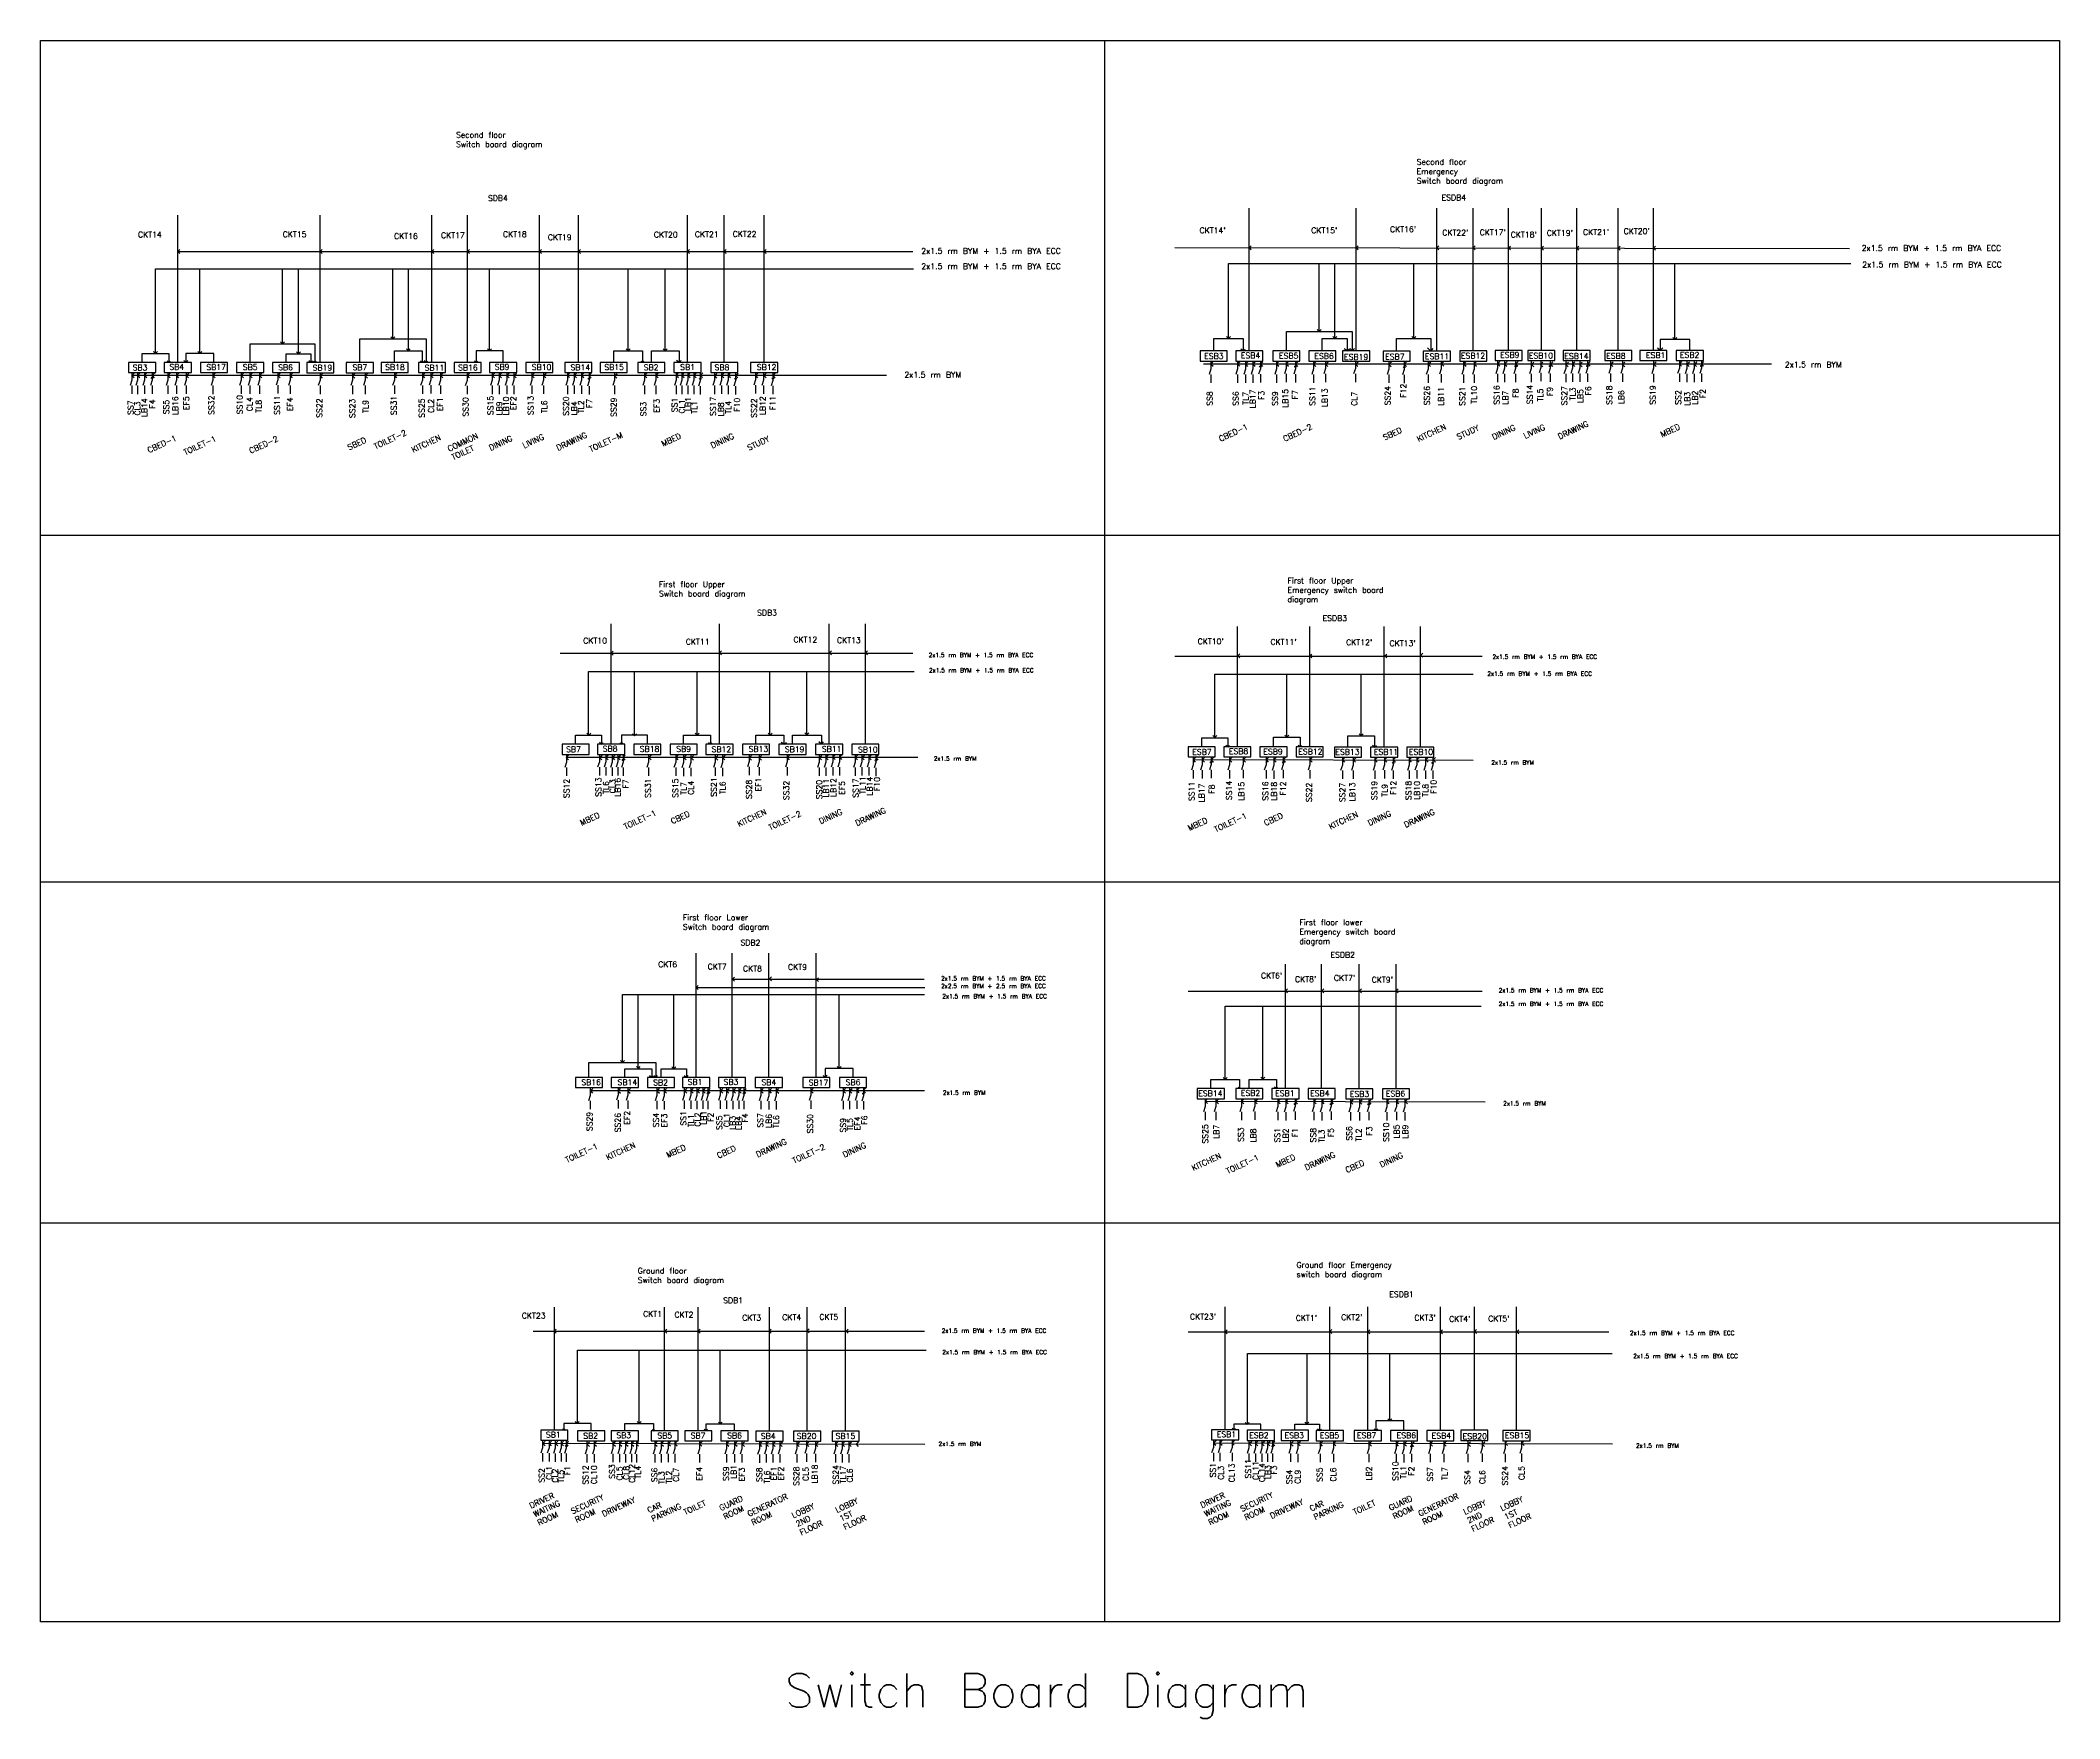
# Model space of a CAD drawing. Header units: inches. Extents: x -1037 to 4136, y -232 to 3826.
# Drawn here: x 2350 to 4136, y -232 to 1252 of the extents above; entities that cross this region are included whole.
import ezdxf

# ---------------------------------------------------------------- set-up
doc = ezdxf.new("R2010")
doc.units = ezdxf.units.IN
doc.header["$LTSCALE"] = 20
doc.header["$MEASUREMENT"] = 0
doc.layers.add('SB_Digram', color=30, linetype='Continuous')
doc.styles.add('style1', font='txt.shx', dxfattribs={"height": 1.5})

# ---------------------------------------------------------------- blocks, each defined once
blk = doc.blocks.new('DB1')
at = {"layer": 'SB_Digram'}
blk.add_lwpolyline([(0, 0), (48, 0), (48, 18), (0, 18)], close=True, dxfattribs=at)
blk = doc.blocks.new('switch_general')
at = {"layer": 'SB_Digram'}
for p, q in [((0, 0), (0, -26.5)), ((0, -26.5), (-6, -45.5)), ((0, -45.5), (0, -75))]:
    blk.add_line(p, q, dxfattribs=at)
blk = doc.blocks.new('switch_fan')
at = {"layer": 'SB_Digram'}
for p, q in [((1838.5, 2317), (1832.5, 2298)), ((1838.5, 2343.5), (1838.5, 2327)), ((1838.5, 2322), (1838.5, 2317)), ((1838.5, 2298), (1838.5, 2268.5))]:
    blk.add_line(p, q, dxfattribs=at)
blk.add_circle((1838.5, 2324.5), 2.5, dxfattribs=at)
at = {"layer": 'SB_Digram', "style": 'style1'}
blk.add_text('R', height=3, dxfattribs=at).set_placement((1837.5, 2323))

msp = doc.modelspace()

# ---------------------------------------------------------------- linework, layer by layer
at = {"layer": 'SB_Digram'}
for p, q in [((3291, 1252.25), (3291, -146.5)), ((2471.5, 967.5), (2471.5, 1097.75)), ((2597.5, 967.25), (2597.5, 1097.75)), ((2696.25, 967.5), (2696.25, 1097.75)), ((2727.75, 967.5), (2727.75, 1097.75)), ((2791.25, 967.5), (2791.25, 1097.75)), ((2825.75, 967.5), (2825.75, 1097.75)), ((2922.25, 967.5), (2922.25, 1097.75)), ((2954.75, 967.5), (2954.75, 1097.75)), ((2990, 967.5), (2990, 1097.75)), ((3419, 977.59507), (3419, 1103.75)), ((3513.5, 977.56691), (3513.5, 1103.75)), ((3584.75, 977.5), (3584.75, 1103.75)), ((3617, 977.56691), (3617, 1103.75)), ((3648.25, 978.09507), (3648.25, 1103.75)), ((3677.25, 978), (3677.25, 1103.75)), ((3708.5, 978), (3708.5, 1103.75)), ((3745.25, 978), (3745.25, 1103.75)), ((3776.25, 978.09507), (3776.5, 1103.75)), ((2471.5, 1065.5), (2473.25, 1067.25)), ((2471.5, 1065.5), (3121.5, 1065.5)), ((2471.5, 1065.5), (2473.25, 1063.75)), ((2597.5, 1065.5), (2599.25, 1067.25)), ((2597.5, 1065.5), (2599.25, 1063.75)), ((2696.25, 1065.5), (2698, 1067.25)), ((2696.25, 1065.5), (2698, 1063.75)), ((2727.75, 1065.5), (2729.5, 1067.25)), ((2727.75, 1065.5), (2729.5, 1063.75)), ((2791.25, 1065.5), (2793, 1067.25)), ((2791.25, 1065.5), (2793, 1063.75)), ((2825.75, 1065.5), (2827.5, 1067.25)), ((2825.75, 1065.5), (2827.5, 1063.75)), ((2922.25, 1065.5), (2924, 1067.25)), ((2922.25, 1065.5), (2924, 1063.75)), ((2954.75, 1065.5), (2956.5, 1067.25)), ((2954.75, 1065.5), (2956.5, 1063.75)), ((2990, 1065.5), (2991.75, 1067.25)), ((2990, 1065.5), (2991.75, 1063.75)), ((3353.25, 1069), (3949.75, 1068.25)), ((3400.5, 988.5), (3400.5, 1055)), ((3400.5, 1055), (3950.75, 1055)), ((3419, 1068.91733), (3420.75, 1070.66733)), ((3419, 1068.91733), (3420.75, 1067.16733)), ((3480.875, 994.75), (3480.875, 1055)), ((3494.5, 988.5), (3494.5, 1055)), ((3513.5, 1068.91733), (3515.25, 1070.66733)), ((3513.5, 1068.91733), (3515.25, 1067.16733)), ((3564.375, 988.5), (3564.375, 1055)), ((3584.75, 1068.70893), (3586.5, 1070.45893)), ((3584.75, 1068.70893), (3586.5, 1066.95893)), ((3617, 1068.70893), (3618.75, 1070.45893)), ((3617, 1068.70893), (3618.75, 1066.95893)), ((3648.25, 1068.62909), (3650, 1070.37909)), ((3648.25, 1068.62909), (3650, 1066.87909)), ((3677.25, 1068.59262), (3679, 1070.34262)), ((3677.25, 1068.59262), (3679, 1066.84262)), ((3708.5, 1068.55333), (3710.25, 1070.30333)), ((3708.5, 1068.55333), (3710.25, 1066.80333)), ((3745.25, 1068.50712), (3747, 1070.25712)), ((3745.25, 1068.50712), (3747, 1066.75712)), ((3776.4298, 1068.46792), (3778.1798, 1070.21792)), ((3776.4298, 1068.46792), (3778.1798, 1066.71792)), ((3795.375, 987.75), (3795.375, 1055)), ((2451.75, 975.25), (2451.75, 1050.25)), ((2451.75, 1050.25), (3122, 1050.25)), ((2491, 975.25), (2491, 1050.25)), ((2564.125, 983.75), (2564.125, 1050.25)), ((2578.25, 975), (2578.25, 1050.25)), ((2661.75, 988.25), (2661.75, 1050.25)), ((2675.375, 977.75), (2675.375, 1050.25)), ((2747.25, 977.75), (2747.25, 1050.25)), ((2869.75, 977.75), (2869.75, 1050.25)), ((2902.5, 977.75), (2902.5, 1050.25)), ((2535.5, 967.5), (2535.5, 983.75)), ((2535.5, 983.75), (2592.75, 983.75)), ((2564.125, 983.75), (2562.375, 985.5)), ((2564.125, 983.75), (2565.875, 985.5)), ((2592.75, 983.75), (2592.75, 967.25)), ((2632.5, 967.25), (2632.5, 988.25)), ((2632.5, 988.25), (2691, 988.25)), ((2661.75, 988.25), (2660, 990)), ((2661.75, 988.25), (2663.5, 990)), ((2691, 988.25), (2691, 967.5)), ((3387.5, 977.59507), (3387.5, 988.5)), ((3387.5, 988.5), (3413.5, 988.5)), ((3400.5, 988.5), (3398.75, 990.25)), ((3400.5, 988.5), (3402.25, 990.25)), ((3413.5, 988.5), (3413.5, 977.59507)), ((3451.75, 977.56691), (3451.75, 994.75)), ((3451.75, 994.75), (3510, 994.75)), ((3480.875, 994.75), (3479.125, 996.5)), ((3480.875, 994.75), (3482.625, 996.5)), ((3483.5, 977.56691), (3483.5, 988.5)), ((3483.5, 988.5), (3505.5, 988.5)), ((3494.5, 988.5), (3492.75, 990.25)), ((3494.5, 988.5), (3496.25, 990.25)), ((3505.5, 988.5), (3505.5, 977.56691)), ((3510, 994.75), (3510, 977.56691)), ((3549.25, 977.5), (3549.25, 988.5)), ((3549.25, 988.5), (3579.5, 988.5)), ((3564.375, 988.5), (3562.625, 990.25)), ((3564.375, 988.5), (3566.125, 990.25)), ((3579.5, 988.5), (3579.5, 977.5)), ((3808.5, 987.75), (3782.25, 987.75)), ((3782.25, 987.75), (3782.25, 978.09507)), ((3795.375, 987.75), (3793.625, 989.5)), ((3795.375, 987.75), (3797.125, 989.5)), ((3808.5, 978.09507), (3808.5, 987.75)), ((2440, 967.5), (2440, 975.25)), ((2440, 975.25), (2463.5, 975.25)), ((2451.75, 975.25), (2450, 977)), ((2451.75, 975.25), (2453.5, 977)), ((2463.5, 967.5), (2462, 968.75)), ((2463.5, 975.25), (2463.5, 967.5)), ((2463.5, 967.5), (2464.75, 968.75)), ((2478.5, 967.5), (2476.75, 969)), ((2503.5, 975.25), (2478.5, 975.25)), ((2478.5, 975.25), (2478.5, 967.5)), ((2478.5, 967.5), (2480.5, 969.25)), ((2491, 975.25), (2489.25, 977)), ((2491, 975.25), (2492.75, 977)), ((2503.5, 967.5), (2503.5, 975.25)), ((2567.25, 967.5), (2567.25, 975)), ((2567.25, 975), (2589.25, 975)), ((2578.25, 975), (2576.5, 976.75)), ((2578.25, 975), (2580, 976.75)), ((2589.25, 967.25), (2587.25, 968.75)), ((2589.25, 975), (2589.25, 967.25)), ((2589.25, 967.25), (2590.75, 968.75)), ((2592.75, 967.25), (2591.5, 968.5)), ((2592.75, 967.25), (2593.75, 968.5)), ((2663.25, 967.5), (2663.25, 977.75)), ((2663.25, 977.75), (2687.5, 977.75)), ((2675.375, 977.75), (2673.625, 979.5)), ((2675.375, 977.75), (2677.125, 979.5)), ((2687.5, 967.5), (2686, 968.75)), ((2687.5, 977.75), (2687.5, 967.5)), ((2687.5, 967.5), (2688.5041, 968.70492)), ((2691, 967.5), (2689.5, 968.75)), ((2691, 967.5), (2692.25, 968.75)), ((2735.25, 967.5), (2733.75, 968.75)), ((2759.25, 977.75), (2735.25, 977.75)), ((2735.25, 977.75), (2735.25, 967.5)), ((2735.25, 967.5), (2736.5, 968.75)), ((2747.25, 977.75), (2745.5, 979.5)), ((2747.25, 977.75), (2749, 979.5)), ((2759.25, 967.5), (2759.25, 977.75)), ((2857, 967.5), (2857, 977.75)), ((2857, 977.75), (2882.5, 977.75)), ((2869.75, 977.75), (2868, 979.5)), ((2869.75, 977.75), (2871.5, 979.5)), ((2882.5, 967.5), (2881.25, 968.5)), ((2882.5, 977.75), (2882.5, 967.5)), ((2882.5, 967.5), (2883.5, 968.5)), ((2890.25, 967.5), (2890.25, 977.75)), ((2890.25, 977.75), (2914.75, 977.75)), ((2902.5, 977.75), (2900.75, 979.5)), ((2902.5, 977.75), (2904.25, 979.5)), ((2914.75, 967.5), (2912.5, 969)), ((2914.75, 977.75), (2914.75, 967.5)), ((2914.75, 967.5), (2916.75, 969)), ((3880.75, 966), (3378.5, 965.84507)), ((3385, 966), (3387.125, 968.125)), ((3385, 966), (3385.875, 966.875)), ((3385, 966), (3387, 964)), ((3385.875, 966.875), (3386, 967)), ((3385.875, 966.875), (3385.875, 966.875)), ((3385.875, 966.875), (3385.875, 966.875)), ((3385.875, 966.875), (3385.875, 966.875)), ((3408.75, 966), (3410.875, 968.125)), ((3408.75, 966), (3409.625, 966.875)), ((3408.75, 966), (3410.75, 964)), ((3409.625, 966.875), (3409.75, 967)), ((3409.625, 966.875), (3409.625, 966.875)), ((3409.625, 966.875), (3409.625, 966.875)), ((3409.625, 966.875), (3409.625, 966.875)), ((3413.5, 977.59507), (3411.5, 979.25)), ((3413.5, 977.59507), (3415.25, 979.25)), ((3415.5, 965.75), (3417.625, 967.875)), ((3415.5, 965.75), (3416.375, 966.625)), ((3415.5, 965.75), (3417.5, 963.75)), ((3416.375, 966.625), (3416.5, 966.75)), ((3416.375, 966.625), (3416.375, 966.625)), ((3416.375, 966.625), (3416.375, 966.625)), ((3416.375, 966.625), (3416.375, 966.625)), ((3422.25, 966), (3424.375, 968.125)), ((3422.25, 966), (3423.125, 966.875)), ((3422.25, 966), (3424.25, 964)), ((3423.125, 966.875), (3423.25, 967)), ((3423.125, 966.875), (3423.125, 966.875)), ((3423.125, 966.875), (3423.125, 966.875)), ((3423.125, 966.875), (3423.125, 966.875)), ((3428.75, 965.75), (3430.875, 967.875)), ((3428.75, 965.75), (3429.625, 966.625)), ((3428.75, 965.75), (3430.75, 963.75)), ((3429.625, 966.625), (3429.75, 966.75)), ((3429.625, 966.625), (3429.625, 966.625)), ((3429.625, 966.625), (3429.625, 966.625)), ((3429.625, 966.625), (3429.625, 966.625)), ((3443, 966), (3445.125, 968.125)), ((3443, 966), (3443.875, 966.875)), ((3443, 966), (3445, 964)), ((3443.875, 966.875), (3444, 967)), ((3443.875, 966.875), (3443.875, 966.875)), ((3443.875, 966.875), (3443.875, 966.875)), ((3443.875, 966.875), (3443.875, 966.875)), ((3451.5, 966), (3453.625, 968.125)), ((3451.5, 966), (3452.375, 966.875)), ((3451.5, 966), (3453.5, 964)), ((3452.375, 966.875), (3452.5, 967)), ((3452.375, 966.875), (3452.375, 966.875)), ((3452.375, 966.875), (3452.375, 966.875)), ((3452.375, 966.875), (3452.375, 966.875)), ((3459.75, 965.75), (3461.875, 967.875)), ((3459.75, 965.75), (3460.625, 966.625)), ((3459.75, 965.75), (3461.75, 963.75)), ((3460.625, 966.625), (3460.75, 966.75)), ((3460.625, 966.625), (3460.625, 966.625)), ((3460.625, 966.625), (3460.625, 966.625)), ((3460.625, 966.625), (3460.625, 966.625)), ((3475.75, 965.75), (3477.875, 967.875)), ((3475.75, 965.75), (3476.625, 966.625)), ((3475.75, 965.75), (3477.75, 963.75)), ((3476.625, 966.625), (3476.75, 966.75)), ((3476.625, 966.625), (3476.625, 966.625)), ((3476.625, 966.625), (3476.625, 966.625)), ((3476.625, 966.625), (3476.625, 966.625)), ((3486.5, 965.75), (3488.625, 967.875)), ((3486.5, 965.75), (3487.375, 966.625)), ((3486.5, 965.75), (3488.5, 963.75)), ((3487.375, 966.625), (3487.5, 966.75)), ((3487.375, 966.625), (3487.375, 966.625)), ((3487.375, 966.625), (3487.375, 966.625)), ((3487.375, 966.625), (3487.375, 966.625)), ((3505.5, 977.56691), (3502.75, 979.5)), ((3505.5, 977.56691), (3507.5, 979.5)), ((3510, 977.56691), (3508, 979.75)), ((3510, 977.56691), (3512, 979.75)), ((3513, 965.75), (3515.125, 967.875)), ((3513, 965.75), (3513.875, 966.625)), ((3513, 965.75), (3515, 963.75)), ((3513.875, 966.625), (3514, 966.75)), ((3513.875, 966.625), (3513.875, 966.625)), ((3513.875, 966.625), (3513.875, 966.625)), ((3513.875, 966.625), (3513.875, 966.625)), ((3542.5, 965.68309), (3544.625, 967.80809)), ((3542.5, 965.68309), (3544.5, 963.68309)), ((3543.375, 966.55809), (3543.5, 966.68309)), ((3556, 965.93309), (3558.125, 968.05809)), ((3556, 965.93309), (3556.875, 966.80809)), ((3556, 965.93309), (3558, 963.93309)), ((3556.875, 966.80809), (3557, 966.93309)), ((3556.875, 966.80809), (3556.875, 966.80809)), ((3556.875, 966.80809), (3556.875, 966.80809)), ((3556.875, 966.80809), (3556.875, 966.80809)), ((3579.5, 977.5), (3576.5, 980.25)), ((3577.25, 965.93309), (3579.375, 968.05809)), ((3577.25, 965.93309), (3578.125, 966.80809)), ((3577.25, 965.93309), (3579.25, 963.93309)), ((3578.125, 966.80809), (3578.25, 966.93309)), ((3578.125, 966.80809), (3578.125, 966.80809)), ((3578.125, 966.80809), (3578.125, 966.80809)), ((3578.125, 966.80809), (3578.125, 966.80809)), ((3579.5, 977.5), (3581.5, 979.75)), ((3589, 966.18309), (3591.125, 968.30809)), ((3589, 966.18309), (3589.875, 967.05809)), ((3589, 966.18309), (3591, 964.18309)), ((3589.875, 967.05809), (3590, 967.18309)), ((3589.875, 967.05809), (3589.875, 967.05809)), ((3589.875, 967.05809), (3589.875, 967.05809)), ((3589.875, 967.05809), (3589.875, 967.05809)), ((3608.75, 966), (3610.875, 968.125)), ((3608.75, 966), (3609.625, 966.875)), ((3608.75, 966), (3610.75, 964)), ((3609.625, 966.875), (3609.75, 967)), ((3609.625, 966.875), (3609.625, 966.875)), ((3609.625, 966.875), (3609.625, 966.875)), ((3609.625, 966.875), (3609.625, 966.875)), ((3617.75, 966), (3619.875, 968.125)), ((3617.75, 966), (3618.625, 966.875)), ((3617.75, 966), (3619.75, 964)), ((3618.625, 966.875), (3618.75, 967)), ((3618.625, 966.875), (3618.625, 966.875)), ((3618.625, 966.875), (3618.625, 966.875)), ((3618.625, 966.875), (3618.625, 966.875)), ((3638.5, 966.25), (3640.625, 968.375)), ((3638.5, 966.25), (3639.375, 967.125)), ((3638.5, 966.25), (3640.5, 964.25)), ((3639.375, 967.125), (3639.5, 967.25)), ((3639.375, 967.125), (3639.375, 967.125)), ((3639.375, 967.125), (3639.375, 967.125)), ((3639.375, 967.125), (3639.375, 967.125)), ((3644.75, 966), (3646.875, 968.125)), ((3644.75, 966), (3645.625, 966.875)), ((3644.75, 966), (3646.75, 964)), ((3645.625, 966.875), (3645.75, 967)), ((3645.625, 966.875), (3645.625, 966.875)), ((3645.625, 966.875), (3645.625, 966.875)), ((3645.625, 966.875), (3645.625, 966.875)), ((3654.5, 966), (3656.625, 968.125)), ((3654.5, 966), (3655.375, 966.875)), ((3654.5, 966), (3656.5, 964)), ((3655.375, 966.875), (3655.5, 967)), ((3655.375, 966.875), (3655.375, 966.875)), ((3655.375, 966.875), (3655.375, 966.875)), ((3655.375, 966.875), (3655.375, 966.875)), ((3668.5, 965.65493), (3670.625, 967.77993)), ((3668.5, 965.65493), (3669.375, 966.52993)), ((3668.5, 965.65493), (3670.5, 963.65493)), ((3669.375, 966.52993), (3669.5, 966.65493)), ((3669.375, 966.52993), (3669.375, 966.52993)), ((3669.375, 966.52993), (3669.375, 966.52993)), ((3669.375, 966.52993), (3669.375, 966.52993)), ((3676.5, 965.65493), (3678.625, 967.77993)), ((3676.5, 965.65493), (3677.375, 966.52993)), ((3676.5, 965.65493), (3678.5, 963.65493)), ((3677.375, 966.52993), (3677.5, 966.65493)), ((3677.375, 966.52993), (3677.375, 966.52993)), ((3677.375, 966.52993), (3677.375, 966.52993)), ((3677.375, 966.52993), (3677.375, 966.52993)), ((3685.25, 965.90493), (3687.375, 968.02993)), ((3685.25, 965.90493), (3686.125, 966.77993)), ((3685.25, 965.90493), (3687.25, 963.90493)), ((3686.125, 966.77993), (3686.25, 966.90493)), ((3686.125, 966.77993), (3686.125, 966.77993)), ((3686.125, 966.77993), (3686.125, 966.77993)), ((3686.125, 966.77993), (3686.125, 966.77993)), ((3699, 965.65493), (3701.125, 967.77993)), ((3699, 965.65493), (3699.875, 966.52993)), ((3699, 965.65493), (3701, 963.65493)), ((3699.875, 966.52993), (3700, 966.65493)), ((3699.875, 966.52993), (3699.875, 966.52993)), ((3699.875, 966.52993), (3699.875, 966.52993)), ((3699.875, 966.52993), (3699.875, 966.52993)), ((3704.75, 965.90493), (3706.875, 968.02993)), ((3704.75, 965.90493), (3705.625, 966.77993)), ((3704.75, 965.90493), (3706.75, 963.90493)), ((3705.625, 966.77993), (3705.75, 966.90493)), ((3705.625, 966.77993), (3705.625, 966.77993)), ((3705.625, 966.77993), (3705.625, 966.77993)), ((3705.625, 966.77993), (3705.625, 966.77993)), ((3711.25, 965.65493), (3713.375, 967.77993)), ((3711.25, 965.65493), (3712.125, 966.52993)), ((3711.25, 965.65493), (3713.25, 963.65493)), ((3712.125, 966.52993), (3712.25, 966.65493)), ((3712.125, 966.52993), (3712.125, 966.52993)), ((3712.125, 966.52993), (3712.125, 966.52993)), ((3712.125, 966.52993), (3712.125, 966.52993)), ((3718.25, 966.15493), (3720.375, 968.27993)), ((3718.25, 966.15493), (3719.125, 967.02993)), ((3718.25, 966.15493), (3720.25, 964.15493)), ((3719.125, 967.02993), (3719.25, 967.15493)), ((3719.125, 967.02993), (3719.125, 967.02993)), ((3719.125, 967.02993), (3719.125, 967.02993)), ((3719.125, 967.02993), (3719.125, 967.02993)), ((3738.5, 965.90493), (3740.625, 968.02993)), ((3738.5, 965.90493), (3739.375, 966.77993)), ((3738.5, 965.90493), (3740.5, 963.90493)), ((3739.375, 966.77993), (3739.5, 966.90493)), ((3739.375, 966.77993), (3739.375, 966.77993)), ((3739.375, 966.77993), (3739.375, 966.77993)), ((3739.375, 966.77993), (3739.375, 966.77993)), ((3749, 965.65493), (3751.125, 967.77993)), ((3749, 965.65493), (3749.875, 966.52993)), ((3749, 965.65493), (3751, 963.65493)), ((3749.875, 966.52993), (3750, 966.65493)), ((3749.875, 966.52993), (3749.875, 966.52993)), ((3749.875, 966.52993), (3749.875, 966.52993)), ((3749.875, 966.52993), (3749.875, 966.52993)), ((3776.75, 965.75), (3778.875, 967.875)), ((3776.75, 965.75), (3777.625, 966.625)), ((3776.75, 965.75), (3778.75, 963.75)), ((3777.625, 966.625), (3777.75, 966.75)), ((3777.625, 966.625), (3777.625, 966.625)), ((3777.625, 966.625), (3777.625, 966.625)), ((3777.625, 966.625), (3777.625, 966.625)), ((3782.25, 978.09507), (3780, 980)), ((3782.25, 978.09507), (3784.5, 980.25)), ((3799.25, 966), (3801.375, 968.125)), ((3799.25, 966), (3800.125, 966.875)), ((3799.25, 966), (3801.25, 964)), ((3800.125, 966.875), (3800.25, 967)), ((3800.125, 966.875), (3800.125, 966.875)), ((3800.125, 966.875), (3800.125, 966.875)), ((3800.125, 966.875), (3800.125, 966.875)), ((3806, 965.75), (3808.125, 967.875)), ((3806, 965.75), (3806.875, 966.625)), ((3806, 965.75), (3808, 963.75)), ((3806.875, 966.625), (3807, 966.75)), ((3806.875, 966.625), (3806.875, 966.625)), ((3806.875, 966.625), (3806.875, 966.625)), ((3806.875, 966.625), (3806.875, 966.625)), ((3812.5, 965.75), (3814.625, 967.875)), ((3812.5, 965.75), (3813.375, 966.625)), ((3812.5, 965.75), (3814.5, 963.75)), ((3813.375, 966.625), (3813.5, 966.75)), ((3813.375, 966.625), (3813.375, 966.625)), ((3813.375, 966.625), (3813.375, 966.625)), ((3813.375, 966.625), (3813.375, 966.625)), ((3818.75, 966), (3820.875, 968.125)), ((3818.75, 966), (3819.625, 966.875)), ((3818.75, 966), (3820.75, 964)), ((3819.625, 966.875), (3819.75, 967)), ((3819.625, 966.875), (3819.625, 966.875)), ((3819.625, 966.875), (3819.625, 966.875)), ((3819.625, 966.875), (3819.625, 966.875)), ((2431, 956), (2433.125, 958.125)), ((2431, 956), (2431.875, 956.875)), ((2431, 956), (2433, 954)), ((3098.25, 955.75), (2431, 955.75)), ((2431.875, 956.875), (2432, 957)), ((2431.875, 956.875), (2431.875, 956.875)), ((2431.875, 956.875), (2431.875, 956.875)), ((2431.875, 956.875), (2431.875, 956.875)), ((2436, 956), (2438.125, 958.125)), ((2436, 956), (2436.875, 956.875)), ((2436, 956), (2438, 954)), ((2436.875, 956.875), (2437, 957)), ((2436.875, 956.875), (2436.875, 956.875)), ((2436.875, 956.875), (2436.875, 956.875)), ((2436.875, 956.875), (2436.875, 956.875)), ((2442, 956), (2444.125, 958.125)), ((2442, 956), (2442.875, 956.875)), ((2442, 956), (2444, 954)), ((2442.875, 956.875), (2443, 957)), ((2442.875, 956.875), (2442.875, 956.875)), ((2442.875, 956.875), (2442.875, 956.875)), ((2442.875, 956.875), (2442.875, 956.875)), ((2448.75, 955.75), (2450.875, 957.875)), ((2448.75, 955.75), (2449.625, 956.625)), ((2448.75, 955.75), (2450.75, 953.75)), ((2449.625, 956.625), (2449.75, 956.75)), ((2449.625, 956.625), (2449.625, 956.625)), ((2449.625, 956.625), (2449.625, 956.625)), ((2449.625, 956.625), (2449.625, 956.625)), ((2462.75, 955.75), (2464.875, 957.875)), ((2462.75, 955.75), (2463.625, 956.625)), ((2462.75, 955.75), (2464.75, 953.75)), ((2463.625, 956.625), (2463.75, 956.75)), ((2463.625, 956.625), (2463.625, 956.625)), ((2463.625, 956.625), (2463.625, 956.625)), ((2463.625, 956.625), (2463.625, 956.625)), ((2470.25, 955.75), (2472.375, 957.875)), ((2470.25, 955.75), (2471.125, 956.625)), ((2470.25, 955.75), (2472.25, 953.75)), ((2471.125, 956.625), (2471.25, 956.75)), ((2471.125, 956.625), (2471.125, 956.625)), ((2471.125, 956.625), (2471.125, 956.625)), ((2471.125, 956.625), (2471.125, 956.625)), ((2479, 955.75), (2481.125, 957.875)), ((2479, 955.75), (2479.875, 956.625)), ((2479, 955.75), (2481, 953.75)), ((2479.875, 956.625), (2480, 956.75)), ((2479.875, 956.625), (2479.875, 956.625)), ((2479.875, 956.625), (2479.875, 956.625)), ((2479.875, 956.625), (2479.875, 956.625)), ((2502.5, 955.75), (2504.625, 957.875)), ((2502.5, 955.75), (2503.375, 956.625)), ((2502.5, 955.75), (2504.5, 953.75)), ((2503.375, 956.625), (2503.5, 956.75)), ((2503.375, 956.625), (2503.375, 956.625)), ((2503.375, 956.625), (2503.375, 956.625)), ((2503.375, 956.625), (2503.375, 956.625)), ((2527.5, 955.75), (2529.625, 957.875)), ((2527.5, 955.75), (2528.375, 956.625)), ((2527.5, 955.75), (2529.5, 953.75)), ((2528.375, 956.625), (2528.5, 956.75)), ((2528.375, 956.625), (2528.375, 956.625)), ((2528.375, 956.625), (2528.375, 956.625)), ((2528.375, 956.625), (2528.375, 956.625)), ((2535.25, 955.75), (2537.375, 957.875)), ((2535.25, 955.75), (2536.125, 956.625)), ((2535.25, 955.75), (2537.25, 953.75)), ((2536.125, 956.625), (2536.25, 956.75)), ((2536.125, 956.625), (2536.125, 956.625)), ((2536.125, 956.625), (2536.125, 956.625)), ((2536.125, 956.625), (2536.125, 956.625)), ((2543.75, 955.75), (2545.875, 957.875)), ((2543.75, 955.75), (2544.625, 956.625)), ((2543.75, 955.75), (2545.75, 953.75)), ((2544.625, 956.625), (2544.75, 956.75)), ((2544.625, 956.625), (2544.625, 956.625)), ((2544.625, 956.625), (2544.625, 956.625)), ((2544.625, 956.625), (2544.625, 956.625)), ((2560, 955.75), (2562.125, 957.875)), ((2560, 955.75), (2560.875, 956.625)), ((2560, 955.75), (2562, 953.75)), ((2560.875, 956.625), (2561, 956.75)), ((2560.875, 956.625), (2560.875, 956.625)), ((2560.875, 956.625), (2560.875, 956.625)), ((2560.875, 956.625), (2560.875, 956.625)), ((2570.75, 955.75), (2572.875, 957.875)), ((2570.75, 955.75), (2571.625, 956.625)), ((2570.75, 955.75), (2572.75, 953.75)), ((2571.625, 956.625), (2571.75, 956.75)), ((2571.625, 956.625), (2571.625, 956.625)), ((2571.625, 956.625), (2571.625, 956.625)), ((2571.625, 956.625), (2571.625, 956.625)), ((2597.25, 955.5), (2599.375, 957.625)), ((2597.25, 955.5), (2598.125, 956.375)), ((2597.25, 955.5), (2599.25, 953.5)), ((2598.125, 956.375), (2598.25, 956.5)), ((2598.125, 956.375), (2598.125, 956.375)), ((2598.125, 956.375), (2598.125, 956.375)), ((2598.125, 956.375), (2598.125, 956.375)), ((2626, 955.5), (2628.125, 957.625)), ((2626, 955.5), (2626.875, 956.375)), ((2626, 955.5), (2628, 953.5)), ((2626.875, 956.375), (2627, 956.5)), ((2626.875, 956.375), (2626.875, 956.375)), ((2626.875, 956.375), (2626.875, 956.375)), ((2626.875, 956.375), (2626.875, 956.375)), ((2637.25, 955.5), (2639.375, 957.625)), ((2637.25, 955.5), (2638.125, 956.375)), ((2637.25, 955.5), (2639.25, 953.5)), ((2638.125, 956.375), (2638.25, 956.5)), ((2638.125, 956.375), (2638.125, 956.375)), ((2638.125, 956.375), (2638.125, 956.375)), ((2638.125, 956.375), (2638.125, 956.375)), ((2663, 955.75), (2665.125, 957.875)), ((2663, 955.75), (2665, 953.75)), ((2687.75, 955.875), (2689.875, 958)), ((2687.75, 955.875), (2688.625, 956.75)), ((2687.75, 955.875), (2689.75, 953.875)), ((2688.625, 956.75), (2688.75, 956.875)), ((2688.625, 956.75), (2688.625, 956.75)), ((2688.625, 956.75), (2688.625, 956.75)), ((2688.625, 956.75), (2688.625, 956.75)), ((2695.25, 955.875), (2697.375, 958)), ((2695.25, 955.875), (2696.125, 956.75)), ((2695.25, 955.875), (2697.25, 953.875)), ((2696.125, 956.75), (2696.25, 956.875)), ((2696.125, 956.75), (2696.125, 956.75)), ((2696.125, 956.75), (2696.125, 956.75)), ((2696.125, 956.75), (2696.125, 956.75)), ((2703.75, 955.875), (2705.875, 958)), ((2703.75, 955.875), (2704.625, 956.75)), ((2703.75, 955.875), (2705.75, 953.875)), ((2704.625, 956.75), (2704.75, 956.875)), ((2704.625, 956.75), (2704.625, 956.75)), ((2704.625, 956.75), (2704.625, 956.75)), ((2704.625, 956.75), (2704.625, 956.75)), ((2727.25, 955.875), (2729.375, 958)), ((2727.25, 955.875), (2728.125, 956.75)), ((2727.25, 955.875), (2729.25, 953.875)), ((2728.125, 956.75), (2728.25, 956.875)), ((2728.125, 956.75), (2728.125, 956.75)), ((2728.125, 956.75), (2728.125, 956.75)), ((2728.125, 956.75), (2728.125, 956.75)), ((2749.5, 955.875), (2751.625, 958)), ((2749.5, 955.875), (2750.375, 956.75)), ((2749.5, 955.875), (2751.5, 953.875)), ((2750.375, 956.75), (2750.5, 956.875)), ((2750.375, 956.75), (2750.375, 956.75)), ((2750.375, 956.75), (2750.375, 956.75)), ((2750.375, 956.75), (2750.375, 956.75)), ((2755.75, 955.875), (2757.875, 958)), ((2755.75, 955.875), (2756.625, 956.75)), ((2755.75, 955.875), (2757.75, 953.875)), ((2756.625, 956.75), (2756.75, 956.875)), ((2756.625, 956.75), (2756.625, 956.75)), ((2756.625, 956.75), (2756.625, 956.75)), ((2756.625, 956.75), (2756.625, 956.75)), ((2762.5, 955.875), (2764.625, 958)), ((2762.5, 955.875), (2763.375, 956.75)), ((2762.5, 955.875), (2764.5, 953.875)), ((2763.375, 956.75), (2763.5, 956.875)), ((2763.375, 956.75), (2763.375, 956.75)), ((2763.375, 956.75), (2763.375, 956.75)), ((2763.375, 956.75), (2763.375, 956.75)), ((2768.75, 955.875), (2770.875, 958)), ((2768.75, 955.875), (2769.625, 956.75)), ((2768.75, 955.875), (2770.75, 953.875)), ((2769.625, 956.75), (2769.75, 956.875)), ((2769.625, 956.75), (2769.625, 956.75)), ((2769.625, 956.75), (2769.625, 956.75)), ((2769.625, 956.75), (2769.625, 956.75)), ((2784.5, 955.875), (2786.625, 958)), ((2784.5, 955.875), (2785.375, 956.75)), ((2784.5, 955.875), (2786.5, 953.875)), ((2785.375, 956.75), (2785.5, 956.875)), ((2785.375, 956.75), (2785.375, 956.75)), ((2785.375, 956.75), (2785.375, 956.75)), ((2785.375, 956.75), (2785.375, 956.75)), ((2795, 955.875), (2797.125, 958)), ((2795, 955.875), (2795.875, 956.75)), ((2795, 955.875), (2797, 953.875)), ((2795.875, 956.75), (2796, 956.875)), ((2795.875, 956.75), (2795.875, 956.75)), ((2795.875, 956.75), (2795.875, 956.75)), ((2795.875, 956.75), (2795.875, 956.75)), ((2816, 956), (2818.125, 958.125)), ((2816, 956), (2818, 954)), ((2816.875, 957.8125), (2816.875, 957.8125)), ((2816.875, 957.8125), (2816.875, 957.8125)), ((2816.875, 957.8125), (2816.875, 957.8125)), ((2816.875, 956.875), (2817, 957)), ((2822, 955.75), (2824.125, 957.875)), ((2822, 955.75), (2824, 953.75)), ((2828.5, 956), (2830.625, 958.125)), ((2828.5, 956), (2830.5, 954)), ((2829.375, 956.875), (2829.5, 957)), ((2835, 955.75), (2837.125, 957.875)), ((2835, 955.75), (2837, 953.75)), ((2857.75, 955.5), (2859.875, 957.625)), ((2857.75, 955.5), (2859.75, 953.5)), ((2884.25, 955.75), (2886.375, 957.875)), ((2884.25, 955.75), (2886.25, 953.75)), ((2894.25, 955.75), (2896.375, 957.875)), ((2894.25, 955.75), (2896.25, 953.75)), ((2912.25, 956), (2914.375, 958.125)), ((2912.25, 956), (2914.25, 954)), ((2913.125, 956.875), (2913.25, 957)), ((2917.25, 956), (2919.375, 958.125)), ((2917.25, 956), (2919.25, 954)), ((2918.125, 956.875), (2918.25, 957)), ((2922.5, 956), (2924.625, 958.125)), ((2922.5, 956), (2924.5, 954)), ((2923.375, 956.875), (2923.5, 957)), ((2924.375, 956.625), (2924.375, 956.625)), ((2924.375, 956.625), (2924.375, 956.625)), ((2924.375, 956.625), (2924.375, 956.625)), ((2927.75, 955.75), (2929.875, 957.875)), ((2927.75, 955.75), (2929.75, 953.75)), ((2933.5, 956), (2935.625, 958.125)), ((2933.5, 956), (2935.5, 954)), ((2934.375, 956.875), (2934.5, 957)), ((2946, 955.5), (2948.125, 957.625)), ((2946, 955.5), (2948, 953.5)), ((2952.25, 955.75), (2954.375, 957.875)), ((2952.25, 955.75), (2954.25, 953.75)), ((2958.25, 956), (2960.375, 958.125)), ((2958.25, 956), (2960.25, 954)), ((2959.125, 956.875), (2959.25, 957)), ((2964.75, 955.75), (2966.875, 957.875)), ((2964.75, 955.75), (2966.75, 953.75)), ((2982.25, 955.75), (2984.375, 957.875)), ((2982.25, 955.75), (2983.125, 956.625)), ((2982.25, 955.75), (2984.25, 953.75)), ((2983.125, 956.625), (2983.25, 956.75)), ((2983.125, 956.625), (2983.125, 956.625)), ((2983.125, 956.625), (2983.125, 956.625)), ((2983.125, 956.625), (2983.125, 956.625)), ((2989.75, 955.75), (2991.875, 957.875)), ((2989.75, 955.75), (2990.625, 956.625)), ((2989.75, 955.75), (2991.75, 953.75)), ((2990.625, 956.625), (2990.75, 956.75)), ((2990.625, 956.625), (2990.625, 956.625)), ((2990.625, 956.625), (2990.625, 956.625)), ((2990.625, 956.625), (2990.625, 956.625)), ((2997.75, 955.875), (2999.875, 958)), ((2997.75, 955.875), (2998.625, 956.75)), ((2997.75, 955.875), (2999.75, 953.875)), ((2998.625, 956.75), (2998.75, 956.875)), ((2998.625, 956.75), (2998.625, 956.75)), ((2998.625, 956.75), (2998.625, 956.75)), ((2998.625, 956.75), (2998.625, 956.75)), ((2350, 814.75), (4135.5, 814.75)), ((2854.75, 629.79153), (2854.75, 736.29153)), ((2950.5, 629.79153), (2950.5, 736.29153)), ((3047.5, 629.79153), (3047.5, 736.29153)), ((3079.5, 629.79153), (3079.5, 736.29153)), ((3408.43571, 627.50322), (3408.43571, 733.75)), ((3472.43571, 627.50322), (3472.43571, 733.75)), ((3538.25, 627.25), (3538.25, 733.75)), ((3570.25, 627.25), (3570.25, 733.75)), ((2809.75, 710.29153), (3121.5, 710.29153)), ((2854.74999, 710.29153), (2856.49999, 712.04153)), ((2854.74999, 710.29153), (2856.49999, 708.54153)), ((2950.49999, 710.54153), (2952.24999, 712.29153)), ((2950.49999, 710.54153), (2952.24999, 708.79153)), ((3047.74999, 710.54153), (3049.49999, 712.29153)), ((3047.74999, 710.54153), (3049.49999, 708.79153)), ((3079.74999, 710.54153), (3081.49999, 712.29153)), ((3079.74999, 710.54153), (3081.49999, 708.79153)), ((3353.25, 707.75), (3625, 707.75)), ((3408.75, 708.04153), (3410.5, 709.79153)), ((3408.75, 708.04153), (3410.5, 706.29153)), ((3472.5, 707.79153), (3474.25, 709.54153)), ((3472.5, 707.79153), (3474.25, 706.04153)), ((3538.75, 707.79153), (3540.5, 709.54153)), ((3538.75, 707.79153), (3540.5, 706.04153)), ((3570.75, 708.54153), (3572.5, 710.29153)), ((3570.75, 708.54153), (3572.5, 706.79153)), ((2834.75, 637.79153), (2834.75, 694.04153)), ((2834.75, 694.04153), (3122.75, 694.04153)), ((2875.25, 637.79153), (2875.25, 694.04153)), ((2930.625, 637.79153), (2930.625, 694.04153)), ((2995.125, 637.79153), (2995.125, 694.04153)), ((3027.875, 637.79153), (3027.875, 694.04153)), ((3388.5, 635.5), (3388.5, 691.75)), ((3388.5, 691.75), (3617, 691.75)), ((3452.21786, 636), (3452.21786, 691.75)), ((3518, 637.25), (3518, 691.75)), ((2823.25, 629.79153), (2823.25, 637.79153)), ((2823.25, 637.79153), (2846.25, 637.79153)), ((2835, 637.79153), (2833.25, 639.54153)), ((2835, 637.79153), (2836.75, 639.54153)), ((2846.25, 629.79153), (2844.25, 631.29153)), ((2846.25, 637.79153), (2846.25, 629.79153)), ((2846.25, 629.79153), (2847.75, 631.04153)), ((2863.75, 629.79153), (2862.5, 630.79153)), ((2886.75, 637.79153), (2863.75, 637.79153)), ((2863.75, 637.79153), (2863.75, 629.79153)), ((2863.75, 629.79153), (2865, 631.04153)), ((2875.25, 637.29153), (2873.5, 639.04153)), ((2875.25, 637.29153), (2877, 639.04153)), ((2886.75, 629.79153), (2886.75, 637.79153)), ((2918.75, 629.79153), (2918.75, 637.79153)), ((2918.75, 637.79153), (2942.5, 637.79153)), ((2930.75, 637.79153), (2929, 639.54153)), ((2930.75, 637.79153), (2932.5, 639.54153)), ((2942.5, 629.79153), (2940.75, 631.04153)), ((2942.5, 637.79153), (2942.5, 629.79153)), ((2942.5, 629.79153), (2943.75, 631.04153)), ((2982.75, 629.79153), (2982.75, 637.79153)), ((2982.75, 637.79153), (3007.5, 637.79153)), ((2995.25, 637.79153), (2993.5, 639.54153)), ((2995.25, 637.79153), (2997, 639.54153)), ((3007.5, 629.79153), (3005, 631.29153)), ((3007.5, 637.79153), (3007.5, 629.79153)), ((3007.5, 629.79153), (3009.75, 631.29153)), ((3015, 629.79153), (3015, 637.79153)), ((3015, 637.79153), (3040.75, 637.79153)), ((3027.75, 638.04153), (3026, 639.79153)), ((3027.75, 638.04153), (3029.5, 639.79153)), ((3040.75, 629.79153), (3038.25, 631.79153)), ((3040.75, 637.79153), (3040.75, 629.79153)), ((3040.75, 629.79153), (3042.5, 631.79153)), ((3376.93571, 627.50322), (3377, 635.5)), ((3377, 635.5), (3400, 635.5)), ((3388.5, 635.79153), (3386.75, 637.54153)), ((3388.5, 635.79153), (3390.25, 637.54153)), ((3400, 627.50322), (3398.25, 628.75)), ((3400, 635.5), (3400, 627.50322)), ((3400, 627.50322), (3401.5, 628.75)), ((3440.43571, 627.50322), (3440.43571, 636)), ((3440.43571, 636), (3464, 636)), ((3452.25, 636.04153), (3450.5, 637.79153)), ((3452.25, 636.04153), (3454, 637.79153)), ((3464, 627.50322), (3462.25, 628.75)), ((3464, 636), (3464, 627.50322)), ((3464, 627.50322), (3465.25, 629)), ((3506.25, 627.25), (3506.25, 637.25)), ((3506.25, 637.25), (3529.75, 637.25)), ((3518, 637.29153), (3516.25, 639.04153)), ((3518, 637.29153), (3519.75, 639.04153)), ((3529.75, 627.25), (3528, 628.75)), ((3529.75, 637.25), (3529.75, 627.25)), ((3529.75, 627.25), (3531.5, 628.75)), ((2815, 618.04153), (2817.125, 620.16653)), ((2815, 618.04153), (2815.875, 618.91653)), ((3125.75, 618.04153), (2815, 618.04153)), ((2815, 618.04153), (2817, 616.04153)), ((2815.875, 618.91653), (2816, 619.04153)), ((2815.875, 618.91653), (2815.875, 618.91653)), ((2815.875, 618.91653), (2815.875, 618.91653)), ((2815.875, 618.91653), (2815.875, 618.91653)), ((2844.5, 618.04153), (2846.625, 620.16653)), ((2844.5, 618.04153), (2845.375, 618.91653)), ((2844.5, 618.04153), (2846.5, 616.04153)), ((2845.375, 618.91653), (2845.5, 619.04153)), ((2845.375, 618.91653), (2845.375, 618.91653)), ((2845.375, 618.91653), (2845.375, 618.91653)), ((2845.375, 618.91653), (2845.375, 618.91653)), ((2850, 618.04153), (2852.125, 620.16653)), ((2850, 618.04153), (2850.875, 618.91653)), ((2850, 618.04153), (2852, 616.04153)), ((2850.875, 618.91653), (2851, 619.04153)), ((2850.875, 618.91653), (2850.875, 618.91653)), ((2850.875, 618.91653), (2850.875, 618.91653)), ((2850.875, 618.91653), (2850.875, 618.91653)), ((2855.75, 618.04153), (2857.875, 620.16653)), ((2855.75, 618.04153), (2856.625, 618.91653)), ((2855.75, 618.04153), (2857.75, 616.04153)), ((2856.625, 618.91653), (2856.75, 619.04153)), ((2856.625, 618.91653), (2856.625, 618.91653)), ((2856.625, 618.91653), (2856.625, 618.91653)), ((2856.625, 618.91653), (2856.625, 618.91653)), ((2860.75, 618.04153), (2862.875, 620.16653)), ((2860.75, 618.04153), (2861.625, 618.91653)), ((2860.75, 618.04153), (2862.75, 616.04153)), ((2861.625, 618.91653), (2861.75, 619.04153)), ((2861.625, 618.91653), (2861.625, 618.91653)), ((2861.625, 618.91653), (2861.625, 618.91653)), ((2861.625, 618.91653), (2861.625, 618.91653)), ((2865, 618.04153), (2867.125, 620.16653)), ((2865, 618.04153), (2865.875, 618.91653)), ((2865, 618.04153), (2867, 616.04153)), ((2865.875, 618.91653), (2866, 619.04153)), ((2865.875, 618.91653), (2865.875, 618.91653)), ((2865.875, 618.91653), (2865.875, 618.91653)), ((2865.875, 618.91653), (2865.875, 618.91653)), ((2888, 618.04153), (2890.125, 620.16653)), ((2888, 618.04153), (2888.875, 618.91653)), ((2888, 618.04153), (2890, 616.04153)), ((2888.875, 618.91653), (2889, 619.04153)), ((2888.875, 618.91653), (2888.875, 618.91653)), ((2888.875, 618.91653), (2888.875, 618.91653)), ((2888.875, 618.91653), (2888.875, 618.91653)), ((2911.75, 618.04153), (2913.875, 620.16653)), ((2911.75, 618.04153), (2912.625, 618.91653)), ((2911.75, 618.04153), (2913.75, 616.04153)), ((2912.625, 618.91653), (2912.75, 619.04153)), ((2912.625, 618.91653), (2912.625, 618.91653)), ((2912.625, 618.91653), (2912.625, 618.91653)), ((2912.625, 618.91653), (2912.625, 618.91653)), ((2919, 618.04153), (2921.125, 620.16653)), ((2919, 618.04153), (2919.875, 618.91653)), ((2919, 618.04153), (2921, 616.04153)), ((2919.875, 618.91653), (2920, 619.04153)), ((2919.875, 618.91653), (2919.875, 618.91653)), ((2919.875, 618.91653), (2919.875, 618.91653)), ((2919.875, 618.91653), (2919.875, 618.91653)), ((2925.5, 617.79153), (2927.625, 619.91653)), ((2925.5, 617.79153), (2926.375, 618.66653)), ((2925.5, 617.79153), (2927.5, 615.79153)), ((2926.375, 618.66653), (2926.5, 618.79153)), ((2926.375, 618.66653), (2926.375, 618.66653)), ((2926.375, 618.66653), (2926.375, 618.66653)), ((2926.375, 618.66653), (2926.375, 618.66653)), ((2947, 617.79153), (2949.125, 619.91653)), ((2947, 617.79153), (2947.875, 618.66653)), ((2947, 617.79153), (2949, 615.79153)), ((2947.875, 618.66653), (2948, 618.79153)), ((2947.875, 618.66653), (2947.875, 618.66653)), ((2947.875, 618.66653), (2947.875, 618.66653)), ((2947.875, 618.66653), (2947.875, 618.66653)), ((2953.25, 618.04153), (2955.375, 620.16653)), ((2953.25, 618.04153), (2954.125, 618.91653)), ((2953.25, 618.04153), (2955.25, 616.04153)), ((2954.125, 618.91653), (2954.25, 619.04153)), ((2954.125, 618.91653), (2954.125, 618.91653)), ((2954.125, 618.91653), (2954.125, 618.91653)), ((2954.125, 618.91653), (2954.125, 618.91653)), ((2976.75, 617.79153), (2978.875, 619.91653)), ((2976.75, 617.79153), (2977.625, 618.66653)), ((2976.75, 617.79153), (2978.75, 615.79153)), ((2977.625, 618.66653), (2977.75, 618.79153)), ((2977.625, 618.66653), (2977.625, 618.66653)), ((2977.625, 618.66653), (2977.625, 618.66653)), ((2977.625, 618.66653), (2977.625, 618.66653)), ((2985.5, 617.79153), (2987.625, 619.91653)), ((2985.5, 617.79153), (2986.375, 618.66653)), ((2985.5, 617.79153), (2987.5, 615.79153)), ((2986.375, 618.66653), (2986.5, 618.79153)), ((2986.375, 618.66653), (2986.375, 618.66653)), ((2986.375, 618.66653), (2986.375, 618.66653)), ((2986.375, 618.66653), (2986.375, 618.66653)), ((3010.25, 618.04153), (3012.375, 620.16653)), ((3010.25, 618.04153), (3011.125, 618.91653)), ((3010.25, 618.04153), (3012.25, 616.04153)), ((3011.125, 618.91653), (3011.25, 619.04153)), ((3011.125, 618.91653), (3011.125, 618.91653)), ((3011.125, 618.91653), (3011.125, 618.91653)), ((3011.125, 618.91653), (3011.125, 618.91653)), ((3038.75, 618.04153), (3040.875, 620.16653)), ((3038.75, 618.04153), (3039.625, 618.91653)), ((3038.75, 618.04153), (3040.75, 616.04153)), ((3039.625, 618.91653), (3039.75, 619.04153)), ((3039.625, 618.91653), (3039.625, 618.91653)), ((3039.625, 618.91653), (3039.625, 618.91653)), ((3039.625, 618.91653), (3039.625, 618.91653)), ((3044.5, 618.04153), (3046.625, 620.16653)), ((3044.5, 618.04153), (3045.375, 618.91653)), ((3044.5, 618.04153), (3046.5, 616.04153)), ((3045.375, 618.91653), (3045.5, 619.04153)), ((3045.375, 618.91653), (3045.375, 618.91653)), ((3045.375, 618.91653), (3045.375, 618.91653)), ((3045.375, 618.91653), (3045.375, 618.91653)), ((3050.75, 618.29153), (3052.875, 620.41653)), ((3050.75, 618.29153), (3051.625, 619.16653)), ((3050.75, 618.29153), (3052.75, 616.29153)), ((3051.625, 619.16653), (3051.75, 619.29153)), ((3051.625, 619.16653), (3051.625, 619.16653)), ((3051.625, 619.16653), (3051.625, 619.16653)), ((3051.625, 619.16653), (3051.625, 619.16653)), ((3056.5, 618.29153), (3058.625, 620.41653)), ((3056.5, 618.29153), (3057.375, 619.16653)), ((3056.5, 618.29153), (3058.5, 616.29153)), ((3057.375, 619.16653), (3057.5, 619.29153)), ((3057.375, 619.16653), (3057.375, 619.16653)), ((3057.375, 619.16653), (3057.375, 619.16653)), ((3057.375, 619.16653), (3057.375, 619.16653)), ((3070.5, 618.04153), (3072.625, 620.16653)), ((3070.5, 618.04153), (3071.375, 618.91653)), ((3070.5, 618.04153), (3072.5, 616.04153)), ((3071.375, 618.91653), (3071.5, 619.04153)), ((3071.375, 618.91653), (3071.375, 618.91653)), ((3071.375, 618.91653), (3071.375, 618.91653)), ((3071.375, 618.91653), (3071.375, 618.91653)), ((3076.5, 618.04153), (3078.625, 620.16653)), ((3076.5, 618.04153), (3077.375, 618.91653)), ((3076.5, 618.04153), (3078.5, 616.04153)), ((3077.375, 618.91653), (3077.5, 619.04153)), ((3077.375, 618.91653), (3077.375, 618.91653)), ((3077.375, 618.91653), (3077.375, 618.91653)), ((3077.375, 618.91653), (3077.375, 618.91653)), ((3082.5, 618.04153), (3084.625, 620.16653)), ((3082.5, 618.04153), (3083.375, 618.91653)), ((3082.5, 618.04153), (3084.5, 616.04153)), ((3083.375, 618.91653), (3083.5, 619.04153)), ((3083.375, 618.91653), (3083.375, 618.91653)), ((3083.375, 618.91653), (3083.375, 618.91653)), ((3083.375, 618.91653), (3083.375, 618.91653)), ((3088.75, 618.04153), (3090.875, 620.16653)), ((3088.75, 618.04153), (3089.625, 618.91653)), ((3088.75, 618.04153), (3090.75, 616.04153)), ((3089.625, 618.91653), (3089.75, 619.04153)), ((3089.625, 618.91653), (3089.625, 618.91653)), ((3089.625, 618.91653), (3089.625, 618.91653)), ((3089.625, 618.91653), (3089.625, 618.91653)), ((3369.25, 616), (3371.375, 618.125)), ((3369.25, 616), (3370.125, 616.875)), ((3369.25, 616), (3371.25, 614)), ((3617, 615.5), (3369.5, 616)), ((3370.125, 616.875), (3370.25, 617)), ((3370.125, 616.875), (3370.125, 616.875)), ((3370.125, 616.875), (3370.125, 616.875)), ((3370.125, 616.875), (3370.125, 616.875)), ((3377.25, 616), (3379.375, 618.125)), ((3377.25, 616), (3378.125, 616.875)), ((3377.25, 616), (3379.25, 614)), ((3378.125, 616.875), (3378.25, 617)), ((3378.125, 616.875), (3378.125, 616.875)), ((3378.125, 616.875), (3378.125, 616.875)), ((3378.125, 616.875), (3378.125, 616.875)), ((3385.25, 616), (3387.375, 618.125)), ((3385.25, 616), (3386.125, 616.875)), ((3385.25, 616), (3387.25, 614)), ((3386.125, 616.875), (3386.25, 617)), ((3386.125, 616.875), (3386.125, 616.875)), ((3386.125, 616.875), (3386.125, 616.875)), ((3386.125, 616.875), (3386.125, 616.875)), ((3401.5, 616), (3403.625, 618.125)), ((3401.5, 616), (3402.375, 616.875)), ((3401.5, 616), (3403.5, 614)), ((3402.375, 616.875), (3402.5, 617)), ((3402.375, 616.875), (3402.375, 616.875)), ((3402.375, 616.875), (3402.375, 616.875)), ((3402.375, 616.875), (3402.375, 616.875)), ((3413.5, 616), (3415.625, 618.125)), ((3413.5, 616), (3414.375, 616.875)), ((3413.5, 616), (3415.5, 614)), ((3414.375, 616.875), (3414.5, 617)), ((3414.375, 616.875), (3414.375, 616.875)), ((3414.375, 616.875), (3414.375, 616.875)), ((3414.375, 616.875), (3414.375, 616.875)), ((3433.75, 616), (3435.875, 618.125)), ((3433.75, 616), (3434.625, 616.875)), ((3433.75, 616), (3435.75, 614)), ((3434.625, 616.875), (3434.75, 617)), ((3434.625, 616.875), (3434.625, 616.875)), ((3434.625, 616.875), (3434.625, 616.875)), ((3434.625, 616.875), (3434.625, 616.875)), ((3440.75, 616), (3442.875, 618.125)), ((3440.75, 616), (3441.625, 616.875)), ((3440.75, 616), (3442.75, 614)), ((3441.625, 616.875), (3441.75, 617)), ((3441.625, 616.875), (3441.625, 616.875)), ((3441.625, 616.875), (3441.625, 616.875)), ((3441.625, 616.875), (3441.625, 616.875)), ((3449, 616), (3451.125, 618.125)), ((3449, 616), (3449.875, 616.875)), ((3449, 616), (3451, 614)), ((3449.875, 616.875), (3450, 617)), ((3449.875, 616.875), (3449.875, 616.875)), ((3449.875, 616.875), (3449.875, 616.875)), ((3449.875, 616.875), (3449.875, 616.875)), ((3472.5, 616), (3474.625, 618.125)), ((3472.5, 616), (3473.375, 616.875)), ((3472.5, 616), (3474.5, 614)), ((3473.375, 616.875), (3473.5, 617)), ((3473.375, 616.875), (3473.375, 616.875)), ((3473.375, 616.875), (3473.375, 616.875)), ((3473.375, 616.875), (3473.375, 616.875)), ((3501.25, 616), (3503.375, 618.125)), ((3501.25, 616), (3502.125, 616.875)), ((3501.25, 616), (3503.25, 614)), ((3502.125, 616.875), (3502.25, 617)), ((3502.125, 616.875), (3502.125, 616.875)), ((3502.125, 616.875), (3502.125, 616.875)), ((3502.125, 616.875), (3502.125, 616.875)), ((3511, 615.75), (3513.125, 617.875)), ((3511, 615.75), (3511.875, 616.625)), ((3511, 615.75), (3513, 613.75)), ((3511.875, 616.625), (3512, 616.75)), ((3511.875, 616.625), (3511.875, 616.625)), ((3511.875, 616.625), (3511.875, 616.625)), ((3511.875, 616.625), (3511.875, 616.625)), ((3530, 616), (3532.125, 618.125)), ((3530, 616), (3530.875, 616.875)), ((3530, 616), (3532, 614)), ((3530.875, 616.875), (3531, 617)), ((3530.875, 616.875), (3530.875, 616.875)), ((3530.875, 616.875), (3530.875, 616.875)), ((3530.875, 616.875), (3530.875, 616.875)), ((3538.5, 616), (3540.625, 618.125)), ((3538.5, 616), (3539.375, 616.875)), ((3538.5, 616), (3540.5, 614)), ((3539.375, 616.875), (3539.5, 617)), ((3539.375, 616.875), (3539.375, 616.875)), ((3539.375, 616.875), (3539.375, 616.875)), ((3539.375, 616.875), (3539.375, 616.875)), ((3546.25, 616), (3548.375, 618.125)), ((3546.25, 616), (3547.125, 616.875)), ((3546.25, 616), (3548.25, 614)), ((3547.125, 616.875), (3547.25, 617)), ((3547.125, 616.875), (3547.125, 616.875)), ((3547.125, 616.875), (3547.125, 616.875)), ((3547.125, 616.875), (3547.125, 616.875)), ((3560.25, 616), (3562.375, 618.125)), ((3560.25, 616), (3561.125, 616.875)), ((3560.25, 616), (3562.25, 614)), ((3561.125, 616.875), (3561.25, 617)), ((3561.125, 616.875), (3561.125, 616.875)), ((3561.125, 616.875), (3561.125, 616.875)), ((3561.125, 616.875), (3561.125, 616.875)), ((3567, 616), (3569.125, 618.125)), ((3567, 616), (3567.875, 616.875)), ((3567, 616), (3569, 614)), ((3567.875, 616.875), (3568, 617)), ((3567.875, 616.875), (3567.875, 616.875)), ((3567.875, 616.875), (3567.875, 616.875)), ((3567.875, 616.875), (3567.875, 616.875)), ((3575, 616), (3577.125, 618.125)), ((3575, 616), (3575.875, 616.875)), ((3575, 616), (3577, 614)), ((3575.875, 616.875), (3576, 617)), ((3575.875, 616.875), (3575.875, 616.875)), ((3575.875, 616.875), (3575.875, 616.875)), ((3575.875, 616.875), (3575.875, 616.875)), ((3581.5, 616), (3583.625, 618.125)), ((3581.5, 616), (3582.375, 616.875)), ((3581.5, 616), (3583.5, 614)), ((3582.375, 616.875), (3582.5, 617)), ((3582.375, 616.875), (3582.375, 616.875)), ((3582.375, 616.875), (3582.375, 616.875)), ((3582.375, 616.875), (3582.375, 616.875)), ((2350, 508), (4135.5, 508)), ((2929.83443, 335.04153), (2929.83443, 445.04153)), ((2961.58443, 335.04153), (2961.58443, 445.04153)), ((2994.08443, 335.04153), (2994.08443, 445.04153)), ((3036.08443, 335.04153), (3036.08443, 445.04153)), ((3450.93571, 325.25322), (3450.93571, 435.25)), ((3482.93571, 325.25322), (3482.93571, 435.25)), ((3516.25, 325), (3516.25, 435.25)), ((3548.75, 325), (3548.75, 435.25)), ((2929.83443, 414.5), (2931.58443, 416.25)), ((2929.83443, 414.5), (2931.58443, 412.75)), ((2929.83443, 414.5), (3132, 414.5)), ((2962.00001, 422.04153), (2963.75001, 423.79153)), ((2962.00001, 422.04153), (2963.75001, 420.29153)), ((2962.00001, 422.04153), (3131.5, 422.04153)), ((2994.75001, 422.29153), (2996.50001, 424.04153)), ((2994.75001, 422.29153), (2996.50001, 420.54153)), ((3036.25001, 421.54153), (3038.00001, 423.29153)), ((3036.25001, 421.54153), (3038.00001, 419.79153)), ((3365, 411.5), (3625, 411.5)), ((3451.00001, 411.54153), (3452.75001, 413.29153)), ((3451.00001, 411.54153), (3452.75001, 409.79153)), ((3483.00001, 411.54153), (3484.75001, 413.29153)), ((3483.00001, 411.54153), (3484.75001, 409.79153)), ((3516.50001, 411.54153), (3518.25001, 413.29153)), ((3516.50001, 411.54153), (3518.25001, 409.79153)), ((3548.75001, 411.54153), (3550.50001, 413.29153)), ((3548.75001, 411.54153), (3550.50001, 409.79153)), ((2864.70943, 348.29153), (2864.70943, 408.29153)), ((2864.70943, 408.29153), (3131.75, 408.29153)), ((2878.70943, 342.79153), (2878.70943, 408.29153)), ((2910.08443, 342.79153), (2910.08443, 408.29153)), ((3056.20943, 343.04153), (3056.20943, 408.29153)), ((3397.625, 333.25), (3397.625, 398)), ((3397.625, 398), (3624, 398)), ((3431, 333.25), (3431, 398)), ((2835.08443, 335.04153), (2835.08443, 348.29153)), ((2835.08443, 348.29153), (2894.33443, 348.29153)), ((2864.75, 348.29153), (2863, 350.04153)), ((2864.75, 348.29153), (2866.5, 350.04153)), ((2866.83443, 335.04153), (2866.83443, 342.79153)), ((2866.83443, 342.79153), (2890.58443, 342.79153)), ((2878.75, 343.04153), (2877, 344.79153)), ((2878.75, 343.04153), (2880.5, 344.79153)), ((2890.58443, 342.79153), (2890.58443, 335.04153)), ((2894.33443, 348.29153), (2894.33443, 335.04153)), ((2898.83443, 335.04153), (2898.83443, 342.79153)), ((2898.83443, 342.79153), (2921.33443, 342.79153)), ((2910.25, 342.79153), (2908.5, 344.54153)), ((2910.25, 342.79153), (2912, 344.54153)), ((2921.33443, 342.79153), (2921.33443, 335.04153)), ((3068.58443, 343.04153), (3043.83443, 343.04153)), ((3043.83443, 343.04153), (3043.83443, 335.04153)), ((3056.25, 343.04153), (3054.5, 344.79153)), ((3056.25, 343.04153), (3058, 344.79153)), ((3068.58443, 335.04153), (3068.58443, 343.04153)), ((3131.75, 323.29153), (2836.08443, 323.29153)), ((2836.33443, 323.29153), (2838.45943, 325.41653)), ((2836.33443, 323.29153), (2837.20943, 324.16653)), ((2836.33443, 323.29153), (2838.33443, 321.29153)), ((2837.20943, 324.16653), (2837.33443, 324.29153)), ((2837.20943, 324.16653), (2837.20943, 324.16653)), ((2837.20943, 324.16653), (2837.20943, 324.16653)), ((2837.20943, 324.16653), (2837.20943, 324.16653)), ((2860.83443, 323.04153), (2862.95943, 325.16653)), ((2860.83443, 323.04153), (2862.83443, 321.04153)), ((2861.70943, 323.91653), (2861.83443, 324.04153)), ((2869.58443, 323.04153), (2871.70943, 325.16653)), ((2869.58443, 323.04153), (2871.58443, 321.04153)), ((2870.45943, 323.91653), (2870.58443, 324.04153)), ((2890.58443, 335.04153), (2888.58443, 336.54153)), ((2890.58443, 335.04153), (2891.83443, 336.54153)), ((2894.33443, 335.04153), (2892.58443, 336.54153)), ((2894.33443, 335.04153), (2895.58443, 336.79153)), ((2895.33443, 323.04153), (2897.45943, 325.16653)), ((2895.33443, 323.04153), (2896.20943, 323.91653)), ((2895.33443, 323.04153), (2897.33443, 321.04153)), ((2896.20943, 323.91653), (2896.33443, 324.04153)), ((2896.20943, 323.91653), (2896.20943, 323.91653)), ((2896.20943, 323.91653), (2896.20943, 323.91653)), ((2896.20943, 323.91653), (2896.20943, 323.91653)), ((2901.58443, 323.29153), (2903.70943, 325.41653)), ((2901.58443, 323.29153), (2902.45943, 324.16653)), ((2901.58443, 323.29153), (2903.58443, 321.29153)), ((2902.45943, 324.16653), (2902.58443, 324.29153)), ((2902.45943, 324.16653), (2902.45943, 324.16653)), ((2902.45943, 324.16653), (2902.45943, 324.16653)), ((2902.45943, 324.16653), (2902.45943, 324.16653)), ((2921.33443, 335.04153), (2919.33443, 336.54153)), ((2919.58443, 323.29153), (2921.70943, 325.41653)), ((2919.58443, 323.29153), (2920.45943, 324.16653)), ((2919.58443, 323.29153), (2921.58443, 321.29153)), ((2920.45943, 324.16653), (2920.58443, 324.29153)), ((2920.45943, 324.16653), (2920.45943, 324.16653)), ((2920.45943, 324.16653), (2920.45943, 324.16653)), ((2920.45943, 324.16653), (2920.45943, 324.16653)), ((2921.33443, 335.04153), (2922.83443, 336.79153)), ((2925.08443, 323.29153), (2927.20943, 325.41653)), ((2925.08443, 323.29153), (2925.95943, 324.16653)), ((2925.08443, 323.29153), (2927.08443, 321.29153)), ((2925.95943, 324.16653), (2926.08443, 324.29153)), ((2925.95943, 324.16653), (2925.95943, 324.16653)), ((2925.95943, 324.16653), (2925.95943, 324.16653)), ((2925.95943, 324.16653), (2925.95943, 324.16653)), ((2930.83443, 323.29153), (2932.95943, 325.41653)), ((2930.83443, 323.29153), (2931.70943, 324.16653)), ((2930.83443, 323.29153), (2932.83443, 321.29153)), ((2931.70943, 324.16653), (2931.83443, 324.29153)), ((2931.70943, 324.16653), (2931.70943, 324.16653)), ((2931.70943, 324.16653), (2931.70943, 324.16653)), ((2931.70943, 324.16653), (2931.70943, 324.16653)), ((2935.83443, 323.29153), (2937.95943, 325.41653)), ((2935.83443, 323.29153), (2936.70943, 324.16653)), ((2935.83443, 323.29153), (2937.83443, 321.29153)), ((2936.70943, 324.16653), (2936.83443, 324.29153)), ((2936.70943, 324.16653), (2936.70943, 324.16653)), ((2936.70943, 324.16653), (2936.70943, 324.16653)), ((2936.70943, 324.16653), (2936.70943, 324.16653)), ((2940.08443, 323.29153), (2942.20943, 325.41653)), ((2940.08443, 323.29153), (2940.95943, 324.16653)), ((2940.08443, 323.29153), (2942.08443, 321.29153)), ((2940.95943, 324.16653), (2941.08443, 324.29153)), ((2940.95943, 324.16653), (2940.95943, 324.16653)), ((2940.95943, 324.16653), (2940.95943, 324.16653)), ((2940.95943, 324.16653), (2940.95943, 324.16653)), ((2951.33443, 323.29153), (2953.45943, 325.41653)), ((2951.33443, 323.29153), (2952.20943, 324.16653)), ((2951.33443, 323.29153), (2953.33443, 321.29153)), ((2952.20943, 324.16653), (2952.33443, 324.29153)), ((2952.20943, 324.16653), (2952.20943, 324.16653)), ((2952.20943, 324.16653), (2952.20943, 324.16653)), ((2952.20943, 324.16653), (2952.20943, 324.16653)), ((2956.83443, 323.29153), (2958.95943, 325.41653)), ((2956.83443, 323.29153), (2957.70943, 324.16653)), ((2956.83443, 323.29153), (2958.83443, 321.29153)), ((2957.70943, 324.16653), (2957.83443, 324.29153)), ((2957.70943, 324.16653), (2957.70943, 324.16653)), ((2957.70943, 324.16653), (2957.70943, 324.16653)), ((2957.70943, 324.16653), (2957.70943, 324.16653)), ((2962.58443, 323.29153), (2964.70943, 325.41653)), ((2962.58443, 323.29153), (2963.45943, 324.16653)), ((2962.58443, 323.29153), (2964.58443, 321.29153)), ((2963.45943, 324.16653), (2963.58443, 324.29153)), ((2963.45943, 324.16653), (2963.45943, 324.16653)), ((2963.45943, 324.16653), (2963.45943, 324.16653)), ((2963.45943, 324.16653), (2963.45943, 324.16653)), ((2967.58443, 323.29153), (2969.70943, 325.41653)), ((2967.58443, 323.29153), (2968.45943, 324.16653)), ((2967.58443, 323.29153), (2969.58443, 321.29153)), ((2968.45943, 324.16653), (2968.58443, 324.29153)), ((2968.45943, 324.16653), (2968.45943, 324.16653)), ((2968.45943, 324.16653), (2968.45943, 324.16653)), ((2968.45943, 324.16653), (2968.45943, 324.16653)), ((2971.83443, 323.29153), (2973.95943, 325.41653)), ((2971.83443, 323.29153), (2972.70943, 324.16653)), ((2971.83443, 323.29153), (2973.83443, 321.29153)), ((2972.70943, 324.16653), (2972.83443, 324.29153)), ((2972.70943, 324.16653), (2972.70943, 324.16653)), ((2972.70943, 324.16653), (2972.70943, 324.16653)), ((2972.70943, 324.16653), (2972.70943, 324.16653)), ((2987.08443, 323.29153), (2989.20943, 325.41653)), ((2987.08443, 323.29153), (2987.95943, 324.16653)), ((2987.08443, 323.29153), (2989.08443, 321.29153)), ((2987.95943, 324.16653), (2988.08443, 324.29153)), ((2987.95943, 324.16653), (2987.95943, 324.16653)), ((2987.95943, 324.16653), (2987.95943, 324.16653)), ((2987.95943, 324.16653), (2987.95943, 324.16653)), ((2994.33443, 323.29153), (2996.45943, 325.41653)), ((2994.33443, 323.29153), (2995.20943, 324.16653)), ((2994.33443, 323.29153), (2996.33443, 321.29153)), ((2995.20943, 324.16653), (2995.33443, 324.29153)), ((2995.20943, 324.16653), (2995.20943, 324.16653)), ((2995.20943, 324.16653), (2995.20943, 324.16653)), ((2995.20943, 324.16653), (2995.20943, 324.16653)), ((3000.83443, 323.04153), (3002.95943, 325.16653)), ((3000.83443, 323.04153), (3002.83443, 321.04153)), ((3001.70943, 323.91653), (3001.83443, 324.04153)), ((3031.33443, 323.29153), (3033.45943, 325.41653)), ((3031.33443, 323.29153), (3032.20943, 324.16653)), ((3031.33443, 323.29153), (3033.33443, 321.29153)), ((3032.20943, 324.16653), (3032.33443, 324.29153)), ((3032.20943, 324.16653), (3032.20943, 324.16653)), ((3032.20943, 324.16653), (3032.20943, 324.16653)), ((3032.20943, 324.16653), (3032.20943, 324.16653)), ((3043.83443, 335.04153), (3042.08443, 336.79153)), ((3043.83443, 335.04153), (3045.83443, 337.04153)), ((3059.83443, 323.29153), (3061.95943, 325.41653)), ((3059.83443, 323.29153), (3060.70943, 324.16653)), ((3059.83443, 323.29153), (3061.83443, 321.29153)), ((3060.70943, 324.16653), (3060.83443, 324.29153)), ((3060.70943, 324.16653), (3060.70943, 324.16653)), ((3060.70943, 324.16653), (3060.70943, 324.16653)), ((3060.70943, 324.16653), (3060.70943, 324.16653)), ((3065.58443, 323.29153), (3067.70943, 325.41653)), ((3065.58443, 323.29153), (3066.45943, 324.16653)), ((3065.58443, 323.29153), (3067.58443, 321.29153)), ((3066.45943, 324.16653), (3066.58443, 324.29153)), ((3066.45943, 324.16653), (3066.45943, 324.16653)), ((3066.45943, 324.16653), (3066.45943, 324.16653)), ((3066.45943, 324.16653), (3066.45943, 324.16653)), ((3071.83443, 323.54153), (3073.95943, 325.66653)), ((3071.83443, 323.54153), (3072.70943, 324.41653)), ((3071.83443, 323.54153), (3073.83443, 321.54153)), ((3072.70943, 324.41653), (3072.83443, 324.54153)), ((3072.70943, 324.41653), (3072.70943, 324.41653)), ((3072.70943, 324.41653), (3072.70943, 324.41653)), ((3072.70943, 324.41653), (3072.70943, 324.41653)), ((3077.58443, 323.54153), (3079.70943, 325.66653)), ((3077.58443, 323.54153), (3078.45943, 324.41653)), ((3077.58443, 323.54153), (3079.58443, 321.54153)), ((3078.45943, 324.41653), (3078.58443, 324.54153)), ((3078.45943, 324.41653), (3078.45943, 324.41653)), ((3078.45943, 324.41653), (3078.45943, 324.41653)), ((3078.45943, 324.41653), (3078.45943, 324.41653)), ((3385, 325.25), (3385, 333.25)), ((3385, 333.25), (3410.25, 333.25)), ((3397.75, 333.29153), (3396, 335.04153)), ((3397.75, 333.29153), (3399.5, 335.04153)), ((3410.25, 325.25322), (3409, 326.25)), ((3410.25, 333.25), (3410.25, 325.25322)), ((3410.25, 325.25322), (3411.00273, 326.19718)), ((3418.93571, 325.25322), (3419, 333.25)), ((3419, 333.25), (3443, 333.25)), ((3431, 333.54153), (3429.25, 335.29153)), ((3431, 333.54153), (3432.75, 335.29153)), ((3443, 325.25322), (3441.25, 326.5)), ((3443, 333.25), (3443, 325.25322)), ((3443, 325.25322), (3444.25, 326.25)), ((3380, 314), (3382.125, 316.125)), ((3380, 314), (3380.875, 314.875)), ((3380, 314), (3382, 312)), ((3627.5, 313.25), (3380, 313.75)), ((3380.875, 314.875), (3381, 315)), ((3380.875, 314.875), (3380.875, 314.875)), ((3380.875, 314.875), (3380.875, 314.875)), ((3380.875, 314.875), (3380.875, 314.875)), ((3389.75, 313.75), (3391.875, 315.875)), ((3389.75, 313.75), (3390.625, 314.625)), ((3389.75, 313.75), (3391.75, 311.75)), ((3390.625, 314.625), (3390.75, 314.75)), ((3390.625, 314.625), (3390.625, 314.625)), ((3390.625, 314.625), (3390.625, 314.625)), ((3390.625, 314.625), (3390.625, 314.625)), ((3412, 313.75), (3414.125, 315.875)), ((3412, 313.75), (3412.875, 314.625)), ((3412, 313.75), (3414, 311.75)), ((3412.875, 314.625), (3413, 314.75)), ((3412.875, 314.625), (3412.875, 314.625)), ((3412.875, 314.625), (3412.875, 314.625)), ((3412.875, 314.625), (3412.875, 314.625)), ((3424, 313.75), (3426.125, 315.875)), ((3424, 313.75), (3424.875, 314.625)), ((3424, 313.75), (3426, 311.75)), ((3424.875, 314.625), (3425, 314.75)), ((3424.875, 314.625), (3424.875, 314.625)), ((3424.875, 314.625), (3424.875, 314.625)), ((3424.875, 314.625), (3424.875, 314.625)), ((3444.25, 313.75), (3446.375, 315.875)), ((3444.25, 313.75), (3445.125, 314.625)), ((3444.25, 313.75), (3446.25, 311.75)), ((3445.125, 314.625), (3445.25, 314.75)), ((3445.125, 314.625), (3445.125, 314.625)), ((3445.125, 314.625), (3445.125, 314.625)), ((3445.125, 314.625), (3445.125, 314.625)), ((3451.25, 313.75), (3453.375, 315.875)), ((3451.25, 313.75), (3452.125, 314.625)), ((3451.25, 313.75), (3453.25, 311.75)), ((3452.125, 314.625), (3452.25, 314.75)), ((3452.125, 314.625), (3452.125, 314.625)), ((3452.125, 314.625), (3452.125, 314.625)), ((3452.125, 314.625), (3452.125, 314.625)), ((3459.5, 313.75), (3461.625, 315.875)), ((3459.5, 313.75), (3460.375, 314.625)), ((3459.5, 313.75), (3461.5, 311.75)), ((3460.375, 314.625), (3460.5, 314.75)), ((3460.375, 314.625), (3460.375, 314.625)), ((3460.375, 314.625), (3460.375, 314.625)), ((3460.375, 314.625), (3460.375, 314.625)), ((3476, 313.75), (3478.125, 315.875)), ((3476, 313.75), (3476.875, 314.625)), ((3476, 313.75), (3478, 311.75)), ((3476.875, 314.625), (3477, 314.75)), ((3476.875, 314.625), (3476.875, 314.625)), ((3476.875, 314.625), (3476.875, 314.625)), ((3476.875, 314.625), (3476.875, 314.625)), ((3483, 313.75), (3485.125, 315.875)), ((3483, 313.75), (3483.875, 314.625)), ((3483, 313.75), (3485, 311.75)), ((3483.875, 314.625), (3484, 314.75)), ((3483.875, 314.625), (3483.875, 314.625)), ((3483.875, 314.625), (3483.875, 314.625)), ((3483.875, 314.625), (3483.875, 314.625)), ((3491.25, 313.75), (3493.375, 315.875)), ((3491.25, 313.75), (3492.125, 314.625)), ((3491.25, 313.75), (3493.25, 311.75)), ((3492.125, 314.625), (3492.25, 314.75)), ((3492.125, 314.625), (3492.125, 314.625)), ((3492.125, 314.625), (3492.125, 314.625)), ((3492.125, 314.625), (3492.125, 314.625)), ((3508.56429, 313.49678), (3510.68929, 315.62178)), ((3508.56429, 313.49678), (3509.43929, 314.37178)), ((3508.56429, 313.49678), (3510.56429, 311.49678)), ((3509.43929, 314.37178), (3509.56429, 314.49678)), ((3509.43929, 314.37178), (3509.43929, 314.37178)), ((3509.43929, 314.37178), (3509.43929, 314.37178)), ((3509.43929, 314.37178), (3509.43929, 314.37178)), ((3516.56429, 313.49678), (3518.68929, 315.62178)), ((3516.56429, 313.49678), (3517.43929, 314.37178)), ((3516.56429, 313.49678), (3518.56429, 311.49678)), ((3517.43929, 314.37178), (3517.56429, 314.49678)), ((3517.43929, 314.37178), (3517.43929, 314.37178)), ((3517.43929, 314.37178), (3517.43929, 314.37178)), ((3517.43929, 314.37178), (3517.43929, 314.37178)), ((3524.56429, 313.49678), (3526.68929, 315.62178)), ((3524.56429, 313.49678), (3525.43929, 314.37178)), ((3524.56429, 313.49678), (3526.56429, 311.49678)), ((3525.43929, 314.37178), (3525.56429, 314.49678)), ((3525.43929, 314.37178), (3525.43929, 314.37178)), ((3525.43929, 314.37178), (3525.43929, 314.37178)), ((3525.43929, 314.37178), (3525.43929, 314.37178)), ((3540.5, 313.75), (3542.625, 315.875)), ((3540.5, 313.75), (3541.375, 314.625)), ((3540.5, 313.75), (3542.5, 311.75)), ((3541.375, 314.625), (3541.5, 314.75)), ((3541.375, 314.625), (3541.375, 314.625)), ((3541.375, 314.625), (3541.375, 314.625)), ((3541.375, 314.625), (3541.375, 314.625)), ((3549, 313.75), (3551.125, 315.875)), ((3549, 313.75), (3549.875, 314.625)), ((3549, 313.75), (3551, 311.75)), ((3549.875, 314.625), (3550, 314.75)), ((3549.875, 314.625), (3549.875, 314.625)), ((3549.875, 314.625), (3549.875, 314.625)), ((3549.875, 314.625), (3549.875, 314.625)), ((3556.75, 313.75), (3558.875, 315.875)), ((3556.75, 313.75), (3557.625, 314.625)), ((3556.75, 313.75), (3558.75, 311.75)), ((3557.625, 314.625), (3557.75, 314.75)), ((3557.625, 314.625), (3557.625, 314.625)), ((3557.625, 314.625), (3557.625, 314.625)), ((3557.625, 314.625), (3557.625, 314.625)), ((2350, 206.5), (4135.5, 206.5)), ((2804.5, 23.12379), (2804.5, 131.87379)), ((2902, 22.62379), (2902, 131.87379)), ((2931.75, 22.62379), (2931.75, 131.87379)), ((2994.75, 22.33466), (2994.75, 131.87379)), ((3028, 22.37379), (3028, 131.87379)), ((3062, 22.37379), (3062, 131.87379)), ((3397.70156, 23.48334), (3397.5, 132.25)), ((3490.25, 22.69421), (3490.25, 132.25)), ((3523.75, 22.75), (3523.75, 132.25)), ((3587.95156, 22.69421), (3587.95156, 132.25)), ((3618, 23), (3618, 132.25)), ((3655.25, 22.75), (3655.25, 132.25)), ((2785.75, 110.62379), (3131.75, 110.62379)), ((2804.25001, 110.62379), (2806.00001, 112.37379)), ((2804.25001, 110.62379), (2806.00001, 108.87379)), ((2902.25001, 110.62379), (2904.00001, 112.37379)), ((2902.25001, 110.62379), (2904.00001, 108.87379)), ((2931.75001, 110.62379), (2933.50001, 112.37379)), ((2931.75001, 110.62379), (2933.50001, 108.87379)), ((2994.50001, 110.62379), (2996.25001, 112.37379)), ((2994.50001, 110.62379), (2996.25001, 108.87379)), ((3028.00001, 110.87379), (3029.75001, 112.62379)), ((3028.00001, 110.87379), (3029.75001, 109.12379)), ((3062.50001, 110.62379), (3064.25001, 112.37379)), ((3062.50001, 110.62379), (3064.25001, 108.87379)), ((3365, 110), (3737, 110)), ((3397.75001, 110.12379), (3399.50001, 111.87379)), ((3397.75001, 110.12379), (3399.50001, 108.37379)), ((3490.25001, 110.37379), (3492.00001, 112.12379)), ((3490.25001, 110.37379), (3492.00001, 108.62379)), ((3523.75001, 110.12379), (3525.50001, 111.87379)), ((3523.75001, 110.12379), (3525.50001, 108.37379)), ((3588.00001, 110.12379), (3589.75001, 111.87379)), ((3588.00001, 110.12379), (3589.75001, 108.37379)), ((3618.00001, 110.37379), (3619.75001, 112.12379)), ((3618.00001, 110.37379), (3619.75001, 108.62379)), ((3655.50001, 110.12379), (3657.25001, 111.87379)), ((3655.50001, 110.12379), (3657.25001, 108.37379)), ((2824.875, 29.12379), (2824.875, 93.87379)), ((2824.875, 93.87379), (3133.25, 93.87379)), ((2879.5, 29.12379), (2879.5, 93.87379)), ((2951.125, 28.37379), (2951.125, 93.87379)), ((3417.25, 28.5), (3417.25, 91)), ((3417.25, 91), (3739.75, 91)), ((3470.125, 28.5), (3470.125, 91)), ((3543.25, 31.5), (3543.25, 91)), ((2812.75, 23.12379), (2811.75, 23.87379)), ((2837, 29.12379), (2812.75, 29.12379)), ((2812.75, 29.12379), (2812.75, 23.12379)), ((2812.75, 23.12379), (2814, 24.12379)), ((2824.75, 29.12379), (2823, 30.87379)), ((2824.75, 29.12379), (2826.5, 30.87379)), ((2837, 22.62379), (2837, 29.12379)), ((2866.75, 22.62379), (2866.75, 29.12379)), ((2866.75, 29.12379), (2892.25, 29.12379)), ((2879.5, 29.12379), (2877.75, 30.87379)), ((2879.5, 29.12379), (2881.25, 30.87379)), ((2892.25, 22.62379), (2891, 23.37379)), ((2892.25, 29.12379), (2892.25, 22.62379)), ((2892.25, 22.62379), (2893.25, 23.37379)), ((2938.5, 22.62379), (2937, 23.87379)), ((2963.75, 28.37379), (2938.5, 28.37379)), ((2938.5, 28.37379), (2938.5, 22.62379)), ((2938.5, 22.62379), (2940, 24.12379)), ((2951.25, 28.37379), (2949.5, 30.12379)), ((2951.25, 28.37379), (2953, 30.12379)), ((2963.75, 22.62379), (2963.75, 28.37379)), ((3405.25, 23.48334), (3403.75, 24.5)), ((3429.25, 28.5), (3405.25, 28.5)), ((3405.25, 28.5), (3405.25, 23.48334)), ((3405.25, 23.48334), (3406.75, 24.5)), ((3417, 28.12379), (3415.25, 29.87379)), ((3417, 28.12379), (3418.75, 29.87379)), ((3429.20156, 22.98334), (3429.25, 28.5)), ((3459.25, 22.98334), (3459.25, 28.5)), ((3459.25, 28.5), (3481, 28.5)), ((3470, 28.37379), (3468.25, 30.12379)), ((3470, 28.37379), (3471.75, 30.12379)), ((3481, 22.69421), (3479.25, 24)), ((3481, 28.5), (3481, 22.69421)), ((3481, 22.69421), (3482.75, 24)), ((3530.75, 22.75), (3529.5, 24)), ((3555.75, 31.5), (3530.75, 31.5)), ((3530.75, 31.5), (3530.75, 22.75)), ((3530.75, 22.75), (3532.5, 24.25)), ((3543.25, 31.37379), (3541.5, 33.12379)), ((3543.25, 31.37379), (3545, 33.12379)), ((3555.75, 22.75), (3555.75, 31.5)), ((2794.25, 11.37379), (2796.375, 13.49879)), ((2794.25, 11.37379), (2795.125, 12.24879)), ((3132, 10.37379), (2794.25, 11.37379)), ((2794.25, 11.37379), (2796.25, 9.37379)), ((2795.125, 12.24879), (2795.25, 12.37379)), ((2795.125, 12.24879), (2795.125, 12.24879)), ((2795.125, 12.24879), (2795.125, 12.24879)), ((2795.125, 12.24879), (2795.125, 12.24879)), ((2799.75, 11.37379), (2801.875, 13.49879)), ((2799.75, 11.37379), (2800.625, 12.24879)), ((2799.75, 11.37379), (2801.75, 9.37379)), ((2800.625, 12.24879), (2800.75, 12.37379)), ((2800.625, 12.24879), (2800.625, 12.24879)), ((2800.625, 12.24879), (2800.625, 12.24879)), ((2800.625, 12.24879), (2800.625, 12.24879)), ((2805.5, 11.37379), (2807.625, 13.49879)), ((2805.5, 11.37379), (2806.375, 12.24879)), ((2805.5, 11.37379), (2807.5, 9.37379)), ((2806.375, 12.24879), (2806.5, 12.37379)), ((2806.375, 12.24879), (2806.375, 12.24879)), ((2806.375, 12.24879), (2806.375, 12.24879)), ((2806.375, 12.24879), (2806.375, 12.24879)), ((2810.5, 11.37379), (2812.625, 13.49879)), ((2810.5, 11.37379), (2811.375, 12.24879)), ((2810.5, 11.37379), (2812.5, 9.37379)), ((2811.375, 12.24879), (2811.5, 12.37379)), ((2811.375, 12.24879), (2811.375, 12.24879)), ((2811.375, 12.24879), (2811.375, 12.24879)), ((2811.375, 12.24879), (2811.375, 12.24879)), ((2814.75, 11.37379), (2816.875, 13.49879)), ((2814.75, 11.37379), (2815.625, 12.24879)), ((2814.75, 11.37379), (2816.75, 9.37379)), ((2815.625, 12.24879), (2815.75, 12.37379)), ((2815.625, 12.24879), (2815.625, 12.24879)), ((2815.625, 12.24879), (2815.625, 12.24879)), ((2815.625, 12.24879), (2815.625, 12.24879)), ((2833.5, 10.62379), (2835.625, 12.74879)), ((2833.5, 10.62379), (2834.375, 11.49879)), ((2833.5, 10.62379), (2835.5, 8.62379)), ((2834.375, 11.49879), (2834.5, 11.62379)), ((2834.375, 11.49879), (2834.375, 11.49879)), ((2834.375, 11.49879), (2834.375, 11.49879)), ((2834.375, 11.49879), (2834.375, 11.49879)), ((2839.75, 10.87379), (2841.875, 12.99879)), ((2839.75, 10.87379), (2840.625, 11.74879)), ((2839.75, 10.87379), (2841.75, 8.87379)), ((2840.625, 11.74879), (2840.75, 11.87379)), ((2840.625, 11.74879), (2840.625, 11.74879)), ((2840.625, 11.74879), (2840.625, 11.74879)), ((2840.625, 11.74879), (2840.625, 11.74879)), ((2856.5, 10.87379), (2858.625, 12.99879)), ((2856.5, 10.87379), (2858.5, 8.87379)), ((2857.375, 11.74879), (2857.5, 11.87379)), ((2862, 10.87379), (2864.125, 12.99879)), ((2862, 10.87379), (2864, 8.87379)), ((2862.875, 11.74879), (2863, 11.87379)), ((2867.75, 10.87379), (2869.875, 12.99879)), ((2867.75, 10.87379), (2869.75, 8.87379)), ((2868.625, 11.74879), (2868.75, 11.87379)), ((2872.75, 10.87379), (2874.875, 12.99879)), ((2872.75, 10.87379), (2874.75, 8.87379)), ((2873.625, 11.74879), (2873.75, 11.87379)), ((2877, 10.87379), (2879.125, 12.99879)), ((2877, 10.87379), (2879, 8.87379)), ((2877.875, 11.74879), (2878, 11.87379)), ((2893.25, 10.87379), (2895.375, 12.99879)), ((2893.25, 10.87379), (2894.125, 11.74879)), ((2893.25, 10.87379), (2895.25, 8.87379)), ((2894.125, 11.74879), (2894.25, 11.87379)), ((2894.125, 11.74879), (2894.125, 11.74879)), ((2894.125, 11.74879), (2894.125, 11.74879)), ((2894.125, 11.74879), (2894.125, 11.74879)), ((2899, 10.87379), (2901.125, 12.99879)), ((2899, 10.87379), (2899.875, 11.74879)), ((2899, 10.87379), (2901, 8.87379)), ((2899.875, 11.74879), (2900, 11.87379)), ((2899.875, 11.74879), (2899.875, 11.74879)), ((2899.875, 11.74879), (2899.875, 11.74879)), ((2899.875, 11.74879), (2899.875, 11.74879)), ((2905.25, 11.12379), (2907.375, 13.24879)), ((2905.25, 11.12379), (2906.125, 11.99879)), ((2905.25, 11.12379), (2907.25, 9.12379)), ((2906.125, 11.99879), (2906.25, 12.12379)), ((2906.125, 11.99879), (2906.125, 11.99879)), ((2906.125, 11.99879), (2906.125, 11.99879)), ((2906.125, 11.99879), (2906.125, 11.99879)), ((2907.625, 11.49879), (2907.625, 11.49879)), ((2911, 11.12379), (2913.125, 13.24879)), ((2911, 11.12379), (2911.875, 11.99879)), ((2911, 11.12379), (2913, 9.12379)), ((2911.875, 11.99879), (2912, 12.12379)), ((2911.875, 11.99879), (2911.875, 11.99879)), ((2911.875, 11.99879), (2911.875, 11.99879)), ((2911.875, 11.99879), (2911.875, 11.99879)), ((2933, 10.87379), (2935.125, 12.99879)), ((2933, 10.87379), (2933.875, 11.74879)), ((2933, 10.87379), (2935, 8.87379)), ((2933.875, 11.74879), (2934, 11.87379)), ((2933.875, 11.74879), (2933.875, 11.74879)), ((2933.875, 11.74879), (2933.875, 11.74879)), ((2933.875, 11.74879), (2933.875, 11.74879)), ((2956.75, 10.87379), (2958.875, 12.99879)), ((2956.75, 10.87379), (2957.625, 11.74879)), ((2956.75, 10.87379), (2958.75, 8.87379)), ((2957.625, 11.74879), (2957.75, 11.87379)), ((2957.625, 11.74879), (2957.625, 11.74879)), ((2957.625, 11.74879), (2957.625, 11.74879)), ((2957.625, 11.74879), (2957.625, 11.74879)), ((2964, 10.87379), (2966.125, 12.99879)), ((2964, 10.87379), (2964.875, 11.74879)), ((2964, 10.87379), (2966, 8.87379)), ((2964.875, 11.74879), (2965, 11.87379)), ((2964.875, 11.74879), (2964.875, 11.74879)), ((2964.875, 11.74879), (2964.875, 11.74879)), ((2964.875, 11.74879), (2964.875, 11.74879)), ((2970.5, 10.62379), (2972.625, 12.74879)), ((2970.5, 10.62379), (2972.5, 8.62379)), ((2971.375, 11.49879), (2971.5, 11.62379)), ((2985.75, 10.58466), (2987.875, 12.70966)), ((2985.75, 10.58466), (2986.625, 11.45966)), ((2985.75, 10.58466), (2987.75, 8.58466)), ((2986.625, 11.45966), (2986.75, 11.58466)), ((2986.625, 11.45966), (2986.625, 11.45966)), ((2986.625, 11.45966), (2986.625, 11.45966)), ((2986.625, 11.45966), (2986.625, 11.45966)), ((2991.75, 10.58466), (2993.875, 12.70966)), ((2991.75, 10.58466), (2992.625, 11.45966)), ((2991.75, 10.58466), (2993.75, 8.58466)), ((2992.625, 11.45966), (2992.75, 11.58466)), ((2992.625, 11.45966), (2992.625, 11.45966)), ((2992.625, 11.45966), (2992.625, 11.45966)), ((2992.625, 11.45966), (2992.625, 11.45966)), ((2997.75, 10.58466), (2999.875, 12.70966)), ((2997.75, 10.58466), (2998.625, 11.45966)), ((2997.75, 10.58466), (2999.75, 8.58466)), ((2998.625, 11.45966), (2998.75, 11.58466)), ((2998.625, 11.45966), (2998.625, 11.45966)), ((2998.625, 11.45966), (2998.625, 11.45966)), ((2998.625, 11.45966), (2998.625, 11.45966)), ((3004, 10.58466), (3006.125, 12.70966)), ((3004, 10.58466), (3004.875, 11.45966)), ((3004, 10.58466), (3006, 8.58466)), ((3004.875, 11.45966), (3005, 11.58466)), ((3004.875, 11.45966), (3004.875, 11.45966)), ((3004.875, 11.45966), (3004.875, 11.45966)), ((3004.875, 11.45966), (3004.875, 11.45966)), ((3019.00001, 10.74879), (3021.12501, 12.87379)), ((3019.00001, 10.74879), (3021.00001, 8.74879)), ((3027.50001, 10.74879), (3029.62501, 12.87379)), ((3027.50001, 10.74879), (3029.50001, 8.74879)), ((3035.50001, 10.74879), (3037.62501, 12.87379)), ((3035.50001, 10.74879), (3037.50001, 8.74879)), ((3053, 10.62379), (3055.125, 12.74879)), ((3053, 10.62379), (3053.875, 11.49879)), ((3053, 10.62379), (3055, 8.62379)), ((3053.875, 11.49879), (3054, 11.62379)), ((3053.875, 11.49879), (3053.875, 11.49879)), ((3053.875, 11.49879), (3053.875, 11.49879)), ((3053.875, 11.49879), (3053.875, 11.49879)), ((3059, 10.62379), (3061.125, 12.74879)), ((3059, 10.62379), (3059.875, 11.49879)), ((3059, 10.62379), (3061, 8.62379)), ((3059.875, 11.49879), (3060, 11.62379)), ((3059.875, 11.49879), (3059.875, 11.49879)), ((3059.875, 11.49879), (3059.875, 11.49879)), ((3059.875, 11.49879), (3059.875, 11.49879)), ((3065, 10.62379), (3067.125, 12.74879)), ((3065, 10.62379), (3065.875, 11.49879)), ((3065, 10.62379), (3067, 8.62379)), ((3065.875, 11.49879), (3066, 11.62379)), ((3065.875, 11.49879), (3065.875, 11.49879)), ((3065.875, 11.49879), (3065.875, 11.49879)), ((3065.875, 11.49879), (3065.875, 11.49879)), ((3071.25, 10.62379), (3073.375, 12.74879)), ((3071.25, 10.62379), (3072.125, 11.49879)), ((3071.25, 10.62379), (3073.25, 8.62379)), ((3072.125, 11.49879), (3072.25, 11.62379)), ((3072.125, 11.49879), (3072.125, 11.49879)), ((3072.125, 11.49879), (3072.125, 11.49879)), ((3072.125, 11.49879), (3072.125, 11.49879)), ((3387.45156, 11.73334), (3389.57656, 13.85834)), ((3387.45156, 11.73334), (3388.32656, 12.60834)), ((3740, 10.73334), (3387.45156, 11.73334)), ((3387.45156, 11.73334), (3389.45156, 9.73334)), ((3388.32656, 12.60834), (3388.45156, 12.73334)), ((3388.32656, 12.60834), (3388.32656, 12.60834)), ((3388.32656, 12.60834), (3388.32656, 12.60834)), ((3388.32656, 12.60834), (3388.32656, 12.60834)), ((3392.95156, 11.73334), (3395.07656, 13.85834)), ((3392.95156, 11.73334), (3393.82656, 12.60834)), ((3392.95156, 11.73334), (3394.95156, 9.73334)), ((3393.82656, 12.60834), (3393.95156, 12.73334)), ((3393.82656, 12.60834), (3393.82656, 12.60834)), ((3393.82656, 12.60834), (3393.82656, 12.60834)), ((3393.82656, 12.60834), (3393.82656, 12.60834)), ((3399.57656, 12.60834), (3399.57656, 12.60834)), ((3399.57656, 12.60834), (3399.57656, 12.60834)), ((3403.70156, 11.73334), (3405.82656, 13.85834)), ((3403.70156, 11.73334), (3404.57656, 12.60834)), ((3403.70156, 11.73334), (3405.70156, 9.73334)), ((3404.57656, 12.60834), (3404.70156, 12.73334)), ((3404.57656, 12.60834), (3404.57656, 12.60834)), ((3404.57656, 12.60834), (3404.57656, 12.60834)), ((3404.57656, 12.60834), (3404.57656, 12.60834)), ((3418.95156, 11.23334), (3421.07656, 13.35834)), ((3418.95156, 11.23334), (3419.82656, 12.10834)), ((3418.95156, 11.23334), (3420.95156, 9.23334)), ((3419.82656, 12.10834), (3419.95156, 12.23334)), ((3419.82656, 12.10834), (3419.82656, 12.10834)), ((3419.82656, 12.10834), (3419.82656, 12.10834)), ((3419.82656, 12.10834), (3419.82656, 12.10834)), ((3424.45156, 11.23334), (3426.57656, 13.35834)), ((3424.45156, 11.23334), (3425.32656, 12.10834)), ((3424.45156, 11.23334), (3426.45156, 9.23334)), ((3425.32656, 12.10834), (3425.45156, 12.23334)), ((3425.32656, 12.10834), (3425.32656, 12.10834)), ((3425.32656, 12.10834), (3425.32656, 12.10834)), ((3425.32656, 12.10834), (3425.32656, 12.10834)), ((3430.20156, 11.23334), (3432.32656, 13.35834)), ((3430.20156, 11.23334), (3431.07656, 12.10834)), ((3430.20156, 11.23334), (3432.20156, 9.23334)), ((3431.07656, 12.10834), (3431.20156, 12.23334)), ((3431.07656, 12.10834), (3431.07656, 12.10834)), ((3431.07656, 12.10834), (3431.07656, 12.10834)), ((3431.07656, 12.10834), (3431.07656, 12.10834)), ((3435.20156, 11.23334), (3437.32656, 13.35834)), ((3435.20156, 11.23334), (3436.07656, 12.10834)), ((3435.20156, 11.23334), (3437.20156, 9.23334)), ((3436.07656, 12.10834), (3436.20156, 12.23334)), ((3436.07656, 12.10834), (3436.07656, 12.10834)), ((3436.07656, 12.10834), (3436.07656, 12.10834)), ((3436.07656, 12.10834), (3436.07656, 12.10834)), ((3439.45156, 11.23334), (3441.57656, 13.35834)), ((3439.45156, 11.23334), (3440.32656, 12.10834)), ((3439.45156, 11.23334), (3441.45156, 9.23334)), ((3440.32656, 12.10834), (3440.45156, 12.23334)), ((3440.32656, 12.10834), (3440.32656, 12.10834)), ((3440.32656, 12.10834), (3440.32656, 12.10834)), ((3440.32656, 12.10834), (3440.32656, 12.10834)), ((3455.75, 10.98334), (3457.875, 13.10834)), ((3455.75, 10.98334), (3457.75, 8.98334)), ((3456.625, 11.85834), (3456.75, 11.98334)), ((3462, 11.23334), (3464.125, 13.35834)), ((3462, 11.23334), (3462.875, 12.10834)), ((3462, 11.23334), (3464, 9.23334)), ((3462.875, 12.10834), (3463, 12.23334)), ((3462.875, 12.10834), (3462.875, 12.10834)), ((3462.875, 12.10834), (3462.875, 12.10834)), ((3462.875, 12.10834), (3462.875, 12.10834)), ((3481.5, 10.94421), (3483.625, 13.06921)), ((3481.5, 10.94421), (3483.5, 8.94421)), ((3482.375, 11.81921), (3482.5, 11.94421)), ((3493.5, 11.19421), (3495.625, 13.31921)), ((3493.5, 11.19421), (3494.375, 12.06921)), ((3493.5, 11.19421), (3495.5, 9.19421)), ((3494.375, 12.06921), (3494.5, 12.19421)), ((3494.375, 12.06921), (3494.375, 12.06921)), ((3494.375, 12.06921), (3494.375, 12.06921)), ((3494.375, 12.06921), (3494.375, 12.06921)), ((3525, 11), (3527.125, 13.125)), ((3525, 11), (3527, 9)), ((3525.875, 11.875), (3526, 12)), ((3548.75, 11), (3550.875, 13.125)), ((3548.75, 11), (3550.75, 9)), ((3549.625, 11.875), (3549.75, 12)), ((3556, 11), (3558.125, 13.125)), ((3556, 11), (3558, 9)), ((3556.82656, 11.625), (3556.95156, 11.75)), ((3556.875, 11.875), (3557, 12)), ((3562.5, 10.75), (3564.625, 12.875)), ((3562.5, 10.75), (3564.5, 8.75)), ((3578.95156, 10.94421), (3581.07656, 13.06921)), ((3578.95156, 10.94421), (3579.82656, 11.81921)), ((3578.95156, 10.94421), (3580.95156, 8.94421)), ((3579.82656, 11.81921), (3579.95156, 11.94421)), ((3579.82656, 11.81921), (3579.82656, 11.81921)), ((3579.82656, 11.81921), (3579.82656, 11.81921)), ((3579.82656, 11.81921), (3579.82656, 11.81921)), ((3590.95156, 10.94421), (3593.07656, 13.06921)), ((3590.95156, 10.94421), (3591.82656, 11.81921)), ((3590.95156, 10.94421), (3592.95156, 8.94421)), ((3591.82656, 11.81921), (3591.95156, 11.94421)), ((3591.82656, 11.81921), (3591.82656, 11.81921)), ((3591.82656, 11.81921), (3591.82656, 11.81921)), ((3591.82656, 11.81921), (3591.82656, 11.81921)), ((3612.5, 10.65493), (3614.625, 12.77993)), ((3612.5, 10.65493), (3614.5, 8.65493)), ((3613.375, 11.52993), (3613.5, 11.65493)), ((3625, 10.65493), (3627.125, 12.77993)), ((3625, 10.65493), (3627, 8.65493)), ((3625.875, 11.52993), (3626, 11.65493)), ((3645.25, 11.5), (3647.375, 13.625)), ((3645.25, 11.5), (3647.25, 9.5)), ((3646.125, 12.375), (3646.25, 12.5)), ((3660, 11.5), (3662.125, 13.625)), ((3660, 11.5), (3662, 9.5)), ((3660.875, 12.375), (3661, 12.5))]:
    msp.add_line(p, q, dxfattribs=at)
msp.add_lwpolyline([(2350, 1252.25), (4135.5, 1252.25), (4135.5, -146.5), (2350, -146.5)], close=True, dxfattribs=at)

# ---------------------------------------------------------------- block references
for name, p, xscale, yscale, zscale in [('DB1', (2428, 958.5), 0.5, 0.5, 0.5), ('DB1', (2459.5, 958.5), 0.5, 0.5, 0.5), ('DB1', (2491.5, 958.5), 0.5, 0.5, 0.5), ('DB1', (2523.5, 958.5), 0.5, 0.5, 0.5), ('DB1', (2555.25, 958.5), 0.5, 0.5, 0.5), ('DB1', (2585.5, 958.25), 0.5, 0.5, 0.5), ('DB1', (2620.5, 958.25), 0.5, 0.5, 0.5), ('DB1', (2651.25, 958.5), 0.5, 0.5, 0.5), ('DB1', (2684.25, 958.5), 0.5, 0.5, 0.5), ('DB1', (2715.75, 958.5), 0.5, 0.5, 0.5), ('DB1', (2747.25, 958.5), 0.5, 0.5, 0.5), ('DB1', (2779.25, 958.5), 0.5, 0.5, 0.5), ('DB1', (2813.75, 958.5), 0.5, 0.5, 0.5), ('DB1', (2845, 958.5), 0.5, 0.5, 0.5), ('DB1', (2878.25, 958.5), 0.5, 0.5, 0.5), ('DB1', (2910.25, 958.5), 0.5, 0.5, 0.5), ('DB1', (2942.75, 958.5), 0.5, 0.5, 0.5), ('DB1', (2978, 958.5), 0.5, 0.5, 0.5), ('DB1', (3375.5, 968.59507), 0.5, 0.5, 0.5), ('switch_general', (3385, 968.25), 0.25, 0.25, 0.25), ('DB1', (3407, 968.59507), 0.5, 0.5, 0.5), ('switch_general', (3408.5, 968.25), 0.25, 0.25, 0.25), ('switch_general', (3415.5, 968), 0.25, 0.25, 0.25), ('switch_general', (3422, 968.25), 0.25, 0.25, 0.25), ('switch_fan', (2969.125, 382.625), 0.25, 0.25, 0.25), ('DB1', (3439.75, 968.56691), 0.5, 0.5, 0.5), ('switch_general', (3443, 968.25), 0.25, 0.25, 0.25), ('switch_general', (3451.5, 968.75), 0.25, 0.25, 0.25), ('switch_fan', (3000.125, 382.625), 0.25, 0.25, 0.25), ('DB1', (3471.5, 968.56691), 0.5, 0.5, 0.5), ('switch_general', (3475.75, 968.25), 0.25, 0.25, 0.25), ('switch_general', (3486.5, 968.75), 0.25, 0.25, 0.25), ('DB1', (3501.5, 968.56691), 0.5, 0.5, 0.5), ('switch_general', (3512.75, 968.75), 0.25, 0.25, 0.25), ('DB1', (3537.25, 968.5), 0.5, 0.5, 0.5), ('switch_general', (3542.25, 968.18309), 0.25, 0.25, 0.25), ('switch_fan', (3096.375, 382.05809), 0.25, 0.25, 0.25), ('DB1', (3572.75, 968.5), 0.5, 0.5, 0.5), ('switch_general', (3577, 968.18309), 0.25, 0.25, 0.25), ('switch_general', (3588.75, 968.43309), 0.25, 0.25, 0.25), ('DB1', (3605, 968.56691), 0.5, 0.5, 0.5), ('switch_general', (3608.5, 968), 0.25, 0.25, 0.25), ('switch_general', (3617.75, 968), 0.25, 0.25, 0.25), ('DB1', (3636.25, 969.09507), 0.5, 0.5, 0.5), ('switch_general', (3638.50001, 968.84507), 0.25, 0.25, 0.25), ('switch_general', (3644.75001, 968.84507), 0.25, 0.25, 0.25), ('switch_fan', (3194.875, 382.875), 0.25, 0.25, 0.25), ('DB1', (3665.25, 969), 0.5, 0.5, 0.5), ('switch_general', (3668.25, 968.75), 0.25, 0.25, 0.25), ('switch_general', (3676.75, 969.5), 0.25, 0.25, 0.25), ('switch_fan', (3225.375, 383.02993), 0.25, 0.25, 0.25), ('DB1', (3696.5, 969), 0.5, 0.5, 0.5), ('switch_general', (3698.75, 968.75), 0.25, 0.25, 0.25), ('switch_general', (3704.75, 969), 0.25, 0.25, 0.25), ('switch_general', (3711.25, 969), 0.25, 0.25, 0.25), ('switch_fan', (3258.375, 383.02993), 0.25, 0.25, 0.25), ('DB1', (3733.25, 969), 0.5, 0.5, 0.5), ('switch_general', (3738.5, 969), 0.25, 0.25, 0.25), ('switch_general', (3749, 969), 0.25, 0.25, 0.25), ('DB1', (3764.25, 969.09507), 0.5, 0.5, 0.5), ('switch_general', (3776.50001, 968.84507), 0.25, 0.25, 0.25), ('DB1', (3796.5, 969.09507), 0.5, 0.5, 0.5), ('switch_general', (3799.25, 969), 0.25, 0.25, 0.25), ('switch_general', (3806, 968.75), 0.25, 0.25, 0.25), ('switch_general', (3812.50001, 968.84507), 0.25, 0.25, 0.25), ('switch_fan', (3359.125, 383.125), 0.25, 0.25, 0.25), ('switch_general', (2431, 958.5), 0.25, 0.25, 0.25), ('switch_general', (2436, 958.25), 0.25, 0.25, 0.25), ('switch_general', (2442, 958.5), 0.25, 0.25, 0.25), ('switch_fan', (1989.125, 372.625), 0.25, 0.25, 0.25), ('switch_general', (2462.75, 958.5), 0.25, 0.25, 0.25), ('switch_general', (2470.25, 958.5), 0.25, 0.25, 0.25), ('switch_general', (2479, 958.5), 0.25, 0.25, 0.25), ('switch_general', (2502.5, 958.25), 0.25, 0.25, 0.25), ('switch_general', (2527.5, 958.5), 0.25, 0.25, 0.25), ('switch_general', (2535.25, 958.5), 0.25, 0.25, 0.25), ('switch_general', (2543.75, 958.5), 0.25, 0.25, 0.25), ('switch_general', (2560, 958.75), 0.25, 0.25, 0.25), ('switch_general', (2570.75, 958.5), 0.25, 0.25, 0.25), ('switch_general', (2597.25, 958.25), 0.25, 0.25, 0.25), ('switch_general', (2626, 958.25), 0.25, 0.25, 0.25), ('switch_general', (2637.25, 958.25), 0.25, 0.25, 0.25), ('switch_general', (2663, 958.5), 0.25, 0.25, 0.25), ('switch_general', (2687.75, 958.5), 0.25, 0.25, 0.25), ('switch_general', (2695.25, 958.75), 0.25, 0.25, 0.25), ('switch_general', (2703.75, 958.5), 0.25, 0.25, 0.25), ('switch_general', (2727.25, 958), 0.25, 0.25, 0.25), ('switch_general', (2749.5, 958.25), 0.25, 0.25, 0.25), ('switch_general', (2755.75, 958.25), 0.25, 0.25, 0.25), ('switch_general', (2762.5, 958.25), 0.25, 0.25, 0.25), ('switch_general', (2768.75, 958.25), 0.25, 0.25, 0.25), ('switch_general', (2784.5, 958.5), 0.25, 0.25, 0.25), ('switch_general', (2795, 958.5), 0.25, 0.25, 0.25), ('switch_general', (2816, 958.25), 0.25, 0.25, 0.25), ('switch_general', (2822, 958.5), 0.25, 0.25, 0.25), ('switch_general', (2828.5, 958.5), 0.25, 0.25, 0.25), ('switch_fan', (2375.625, 371.875), 0.25, 0.25, 0.25), ('switch_general', (2857.75, 958.25), 0.25, 0.25, 0.25), ('switch_general', (2884.25, 958.25), 0.25, 0.25, 0.25), ('switch_general', (2894.25, 958.25), 0.25, 0.25, 0.25), ('switch_general', (2912.25, 958.25), 0.25, 0.25, 0.25), ('switch_general', (2917.25, 958.25), 0.25, 0.25, 0.25), ('switch_general', (2922.5, 958.25), 0.25, 0.25, 0.25), ('switch_general', (2927.75, 958.25), 0.25, 0.25, 0.25), ('switch_fan', (2473.875, 371.875), 0.25, 0.25, 0.25), ('switch_general', (2946, 958.25), 0.25, 0.25, 0.25), ('switch_general', (2952.25, 958.5), 0.25, 0.25, 0.25), ('switch_general', (2958.25, 958.25), 0.25, 0.25, 0.25), ('switch_fan', (2505.125, 371.875), 0.25, 0.25, 0.25), ('switch_general', (2982.25, 958.75), 0.25, 0.25, 0.25), ('switch_general', (2989.5, 958.5), 0.25, 0.25, 0.25), ('switch_fan', (2538.125, 372.125), 0.25, 0.25, 0.25), ('DB1', (2811.25, 620.79153), 0.5, 0.5, 0.5), ('DB1', (2842.75, 620.79153), 0.5, 0.5, 0.5), ('DB1', (2874.75, 620.79153), 0.5, 0.5, 0.5), ('DB1', (2906.75, 620.79153), 0.5, 0.5, 0.5), ('DB1', (2938.5, 620.79153), 0.5, 0.5, 0.5), ('DB1', (2970.75, 620.79153), 0.5, 0.5, 0.5), ('DB1', (3003, 620.79153), 0.5, 0.5, 0.5), ('DB1', (3035.5, 620.79153), 0.5, 0.5, 0.5), ('DB1', (3067.5, 620.79153), 0.5, 0.5, 0.5), ('DB1', (3364.93571, 618.50322), 0.5, 0.5, 0.5), ('DB1', (3396.43571, 618.50322), 0.5, 0.5, 0.5), ('DB1', (3428.43571, 618.50322), 0.5, 0.5, 0.5), ('DB1', (3460.43571, 618.50322), 0.5, 0.5, 0.5), ('DB1', (3494.25, 618.25), 0.5, 0.5, 0.5), ('DB1', (3526.25, 618.25), 0.5, 0.5, 0.5), ('DB1', (3558.25, 618.25), 0.5, 0.5, 0.5), ('switch_general', (2815.25, 620.54153), 0.25, 0.25, 0.25), ('switch_general', (2844.25, 620.79153), 0.25, 0.25, 0.25), ('switch_general', (2850, 620.79153), 0.25, 0.25, 0.25), ('switch_general', (2855.5, 620.54153), 0.25, 0.25, 0.25), ('switch_general', (2860.75, 620.79153), 0.25, 0.25, 0.25), ('switch_fan', (2405.625, 34.66653), 0.25, 0.25, 0.25), ('switch_general', (2887.75, 620.54153), 0.25, 0.25, 0.25), ('switch_general', (2911.75, 620.54153), 0.25, 0.25, 0.25), ('switch_general', (2918.75, 620.29153), 0.25, 0.25, 0.25), ('switch_general', (2925.25, 620.29153), 0.25, 0.25, 0.25), ('switch_general', (2946.75, 620.54153), 0.25, 0.25, 0.25), ('switch_general', (2953.25, 620.29153), 0.25, 0.25, 0.25), ('switch_general', (2976.75, 621.04153), 0.25, 0.25, 0.25), ('switch_general', (2985.5, 620.79153), 0.25, 0.25, 0.25), ('switch_general', (3010.25, 620.79153), 0.25, 0.25, 0.25), ('switch_general', (3038.75, 620.54153), 0.25, 0.25, 0.25), ('switch_general', (3044.5, 620.54153), 0.25, 0.25, 0.25), ('switch_general', (3050.75, 620.79153), 0.25, 0.25, 0.25), ('switch_general', (3056.5, 620.79153), 0.25, 0.25, 0.25), ('switch_general', (3070.5, 620.54153), 0.25, 0.25, 0.25), ('switch_general', (3076.5, 620.79153), 0.25, 0.25, 0.25), ('switch_general', (3082.5, 620.79153), 0.25, 0.25, 0.25), ('switch_fan', (2629.125, 34.41653), 0.25, 0.25, 0.25), ('switch_general', (3369.25, 618.25), 0.25, 0.25, 0.25), ('switch_general', (3377.25, 618.25), 0.25, 0.25, 0.25), ('switch_fan', (2925.625, 32.625), 0.25, 0.25, 0.25), ('switch_general', (3401.5, 618.25), 0.25, 0.25, 0.25), ('switch_general', (3413.5, 618.5), 0.25, 0.25, 0.25), ('switch_general', (3433.75, 618.25), 0.25, 0.25, 0.25), ('switch_general', (3440.75, 618), 0.25, 0.25, 0.25), ('switch_fan', (2989.375, 32.625), 0.25, 0.25, 0.25), ('switch_general', (3472.5, 618.25), 0.25, 0.25, 0.25), ('switch_general', (3501.25, 618), 0.25, 0.25, 0.25), ('switch_general', (3510.75, 618), 0.25, 0.25, 0.25), ('switch_general', (3530, 618), 0.25, 0.25, 0.25), ('switch_general', (3538.5, 618.25), 0.25, 0.25, 0.25), ('switch_fan', (3086.625, 32.125), 0.25, 0.25, 0.25), ('switch_general', (3560.25, 618), 0.25, 0.25, 0.25), ('switch_general', (3567, 618.25), 0.25, 0.25, 0.25), ('switch_general', (3574.75, 618), 0.25, 0.25, 0.25), ('switch_fan', (3121.625, 32.125), 0.25, 0.25, 0.25), ('DB1', (2823.08443, 326.04153), 0.5, 0.5, 0.5), ('switch_general', (2836.08443, 325.79153), 0.25, 0.25, 0.25), ('DB1', (2854.83443, 326.04153), 0.5, 0.5, 0.5), ('switch_general', (2860.83443, 326.29153), 0.25, 0.25, 0.25), ('switch_general', (2869.58443, 326.04153), 0.25, 0.25, 0.25), ('DB1', (2886.83443, 326.04153), 0.5, 0.5, 0.5), ('switch_general', (2895.08443, 325.79153), 0.25, 0.25, 0.25), ('switch_general', (2901.58443, 325.54153), 0.25, 0.25, 0.25), ('DB1', (2917.83443, 326.04153), 0.5, 0.5, 0.5), ('switch_general', (2919.33443, 326.04153), 0.25, 0.25, 0.25), ('switch_general', (2925.08443, 326.04153), 0.25, 0.25, 0.25), ('switch_general', (2930.58443, 325.79153), 0.25, 0.25, 0.25), ('switch_general', (2935.83443, 326.04153), 0.25, 0.25, 0.25), ('switch_fan', (2480.70943, -260.08347), 0.25, 0.25, 0.25), ('DB1', (2949.58443, 326.04153), 0.5, 0.5, 0.5), ('switch_general', (2951.08443, 326.04153), 0.25, 0.25, 0.25), ('switch_general', (2956.83443, 326.04153), 0.25, 0.25, 0.25), ('switch_general', (2962.33443, 325.79153), 0.25, 0.25, 0.25), ('switch_general', (2967.58443, 326.04153), 0.25, 0.25, 0.25), ('switch_fan', (2512.45943, -260.08347), 0.25, 0.25, 0.25), ('DB1', (2982.08443, 326.04153), 0.5, 0.5, 0.5), ('switch_general', (2987.08443, 325.79153), 0.25, 0.25, 0.25), ('switch_general', (2994.08443, 325.54153), 0.25, 0.25, 0.25), ('switch_general', (3000.58443, 325.54153), 0.25, 0.25, 0.25), ('DB1', (3024.08443, 326.04153), 0.5, 0.5, 0.5), ('switch_general', (3031.33443, 326.04153), 0.25, 0.25, 0.25), ('DB1', (3056.58443, 326.04153), 0.5, 0.5, 0.5), ('switch_general', (3059.83443, 325.79153), 0.25, 0.25, 0.25), ('switch_general', (3065.58443, 325.79153), 0.25, 0.25, 0.25), ('switch_general', (3071.83443, 326.04153), 0.25, 0.25, 0.25), ('switch_fan', (2618.20943, -260.33347), 0.25, 0.25, 0.25), ('DB1', (3373, 316.25), 0.5, 0.5, 0.5), ('DB1', (3406.93571, 316.25322), 0.5, 0.5, 0.5), ('DB1', (3438.93571, 316.25322), 0.5, 0.5, 0.5), ('DB1', (3470.93571, 316.25322), 0.5, 0.5, 0.5), ('DB1', (3504.25, 316), 0.5, 0.5, 0.5), ('DB1', (3536.75, 316), 0.5, 0.5, 0.5), ('switch_general', (3380, 316), 0.25, 0.25, 0.25), ('switch_general', (3389.5, 316), 0.25, 0.25, 0.25), ('switch_general', (3412, 316), 0.25, 0.25, 0.25), ('switch_general', (3424, 316.25), 0.25, 0.25, 0.25), ('switch_general', (3444.25, 316), 0.25, 0.25, 0.25), ('switch_general', (3451.25, 315.75), 0.25, 0.25, 0.25), ('switch_fan', (2999.875, -269.625), 0.25, 0.25, 0.25), ('switch_general', (3476, 316), 0.25, 0.25, 0.25), ('switch_general', (3483, 315.75), 0.25, 0.25, 0.25), ('switch_fan', (3031.625, -269.625), 0.25, 0.25, 0.25), ('switch_general', (3508.56429, 315.74678), 0.25, 0.25, 0.25), ('switch_general', (3516.56429, 315.74678), 0.25, 0.25, 0.25), ('switch_fan', (3064.93928, -269.87822), 0.25, 0.25, 0.25), ('switch_general', (3540.5, 315.75), 0.25, 0.25, 0.25), ('switch_general', (3549, 316), 0.25, 0.25, 0.25), ('switch_general', (3556.5, 315.75), 0.25, 0.25, 0.25), ('DB1', (2792.5, 14.12379), 0.5, 0.5, 0.5), ('DB1', (2825, 13.62379), 0.5, 0.5, 0.5), ('DB1', (2854.75, 13.62379), 0.5, 0.5, 0.5), ('DB1', (2890, 13.62379), 0.5, 0.5, 0.5), ('DB1', (2919.75, 13.62379), 0.5, 0.5, 0.5), ('DB1', (2951.75, 13.62379), 0.5, 0.5, 0.5), ('DB1', (2982.75, 13.33466), 0.5, 0.5, 0.5), ('DB1', (3016, 13.37379), 0.5, 0.5, 0.5), ('DB1', (3050, 13.37379), 0.5, 0.5, 0.5), ('DB1', (3385.70156, 14.48334), 0.5, 0.5, 0.5), ('DB1', (3417.20156, 13.98334), 0.5, 0.5, 0.5), ('DB1', (3447.25, 13.98334), 0.5, 0.5, 0.5), ('DB1', (3478.25, 13.69421), 0.5, 0.5, 0.5), ('DB1', (3511.75, 13.75), 0.5, 0.5, 0.5), ('DB1', (3543.75, 13.75), 0.5, 0.5, 0.5), ('DB1', (3575.95156, 13.69421), 0.5, 0.5, 0.5), ('DB1', (3606, 14), 0.5, 0.5, 0.5), ('DB1', (3643.25, 13.75), 0.5, 0.5, 0.5), ('switch_general', (2794, 14.12379), 0.25, 0.25, 0.25), ('switch_general', (2799.75, 14.12379), 0.25, 0.25, 0.25), ('switch_general', (2805.25, 13.87379), 0.25, 0.25, 0.25), ('switch_general', (2810.5, 14.12379), 0.25, 0.25, 0.25), ('switch_fan', (2355.375, -572.00121), 0.25, 0.25, 0.25), ('switch_general', (2833.25, 13.37379), 0.25, 0.25, 0.25), ('switch_general', (2839.75, 13.12379), 0.25, 0.25, 0.25), ('switch_general', (2856.25, 13.62379), 0.25, 0.25, 0.25), ('switch_general', (2862, 13.62379), 0.25, 0.25, 0.25), ('switch_general', (2867.5, 13.37379), 0.25, 0.25, 0.25), ('switch_general', (2872.75, 13.62379), 0.25, 0.25, 0.25), ('switch_general', (2877.25, 13.37379), 0.25, 0.25, 0.25), ('switch_general', (2893.25, 13.37379), 0.25, 0.25, 0.25), ('switch_general', (2899, 13.37379), 0.25, 0.25, 0.25), ('switch_general', (2905.25, 13.62379), 0.25, 0.25, 0.25), ('switch_general', (2911.00001, 13.41292), 0.25, 0.25, 0.25), ('switch_general', (2932.75, 13.37379), 0.25, 0.25, 0.25), ('switch_general', (2956.75, 13.37379), 0.25, 0.25, 0.25), ('switch_general', (2963.75, 13.12379), 0.25, 0.25, 0.25), ('switch_general', (2970.25, 13.12379), 0.25, 0.25, 0.25), ('switch_general', (2985.75, 13.08466), 0.25, 0.25, 0.25), ('switch_general', (2991.75, 13.33466), 0.25, 0.25, 0.25), ('switch_general', (2997.75, 13.33466), 0.25, 0.25, 0.25), ('switch_general', (3004.00001, 13.27252), 0.25, 0.25, 0.25), ('switch_general', (3019, 13.12379), 0.25, 0.25, 0.25), ('switch_general', (3027.5, 13.87379), 0.25, 0.25, 0.25), ('switch_general', (3035.5, 13.62379), 0.25, 0.25, 0.25), ('switch_general', (3053, 13.12379), 0.25, 0.25, 0.25), ('switch_general', (3059, 13.37379), 0.25, 0.25, 0.25), ('switch_general', (3065, 13.37379), 0.25, 0.25, 0.25), ('switch_general', (3387.20156, 14.48334), 0.25, 0.25, 0.25), ('switch_general', (3392.95156, 14.48334), 0.25, 0.25, 0.25), ('switch_general', (3403.70156, 14.48334), 0.25, 0.25, 0.25), ('switch_general', (3418.70156, 13.98334), 0.25, 0.25, 0.25), ('switch_general', (3424.45156, 13.98334), 0.25, 0.25, 0.25), ('switch_general', (3429.95156, 13.73334), 0.25, 0.25, 0.25), ('switch_general', (3435.20156, 13.98334), 0.25, 0.25, 0.25), ('switch_fan', (2979.875, -572.125), 0.25, 0.25, 0.25), ('switch_general', (3455.5, 13.73334), 0.25, 0.25, 0.25), ('switch_general', (3462, 13.48334), 0.25, 0.25, 0.25), ('switch_general', (3481.5, 13.44421), 0.25, 0.25, 0.25), ('switch_general', (3493.5, 13.69421), 0.25, 0.25, 0.25), ('switch_general', (3524.75, 13.5), 0.25, 0.25, 0.25), ('switch_general', (3548.75, 13.5), 0.25, 0.25, 0.25), ('switch_general', (3555.75, 13.25), 0.25, 0.25, 0.25), ('switch_fan', (3102.67344, -572.35835), 0.25, 0.25, 0.25), ('switch_general', (3578.95156, 13.44421), 0.25, 0.25, 0.25), ('switch_general', (3590.95156, 13.69421), 0.25, 0.25, 0.25), ('switch_general', (3612.25, 13.65493), 0.25, 0.25, 0.25), ('switch_general', (3625, 13.90493), 0.25, 0.25, 0.25), ('switch_general', (3645.25, 13.5), 0.25, 0.25, 0.25), ('switch_general', (3659.75, 13.75), 0.25, 0.25, 0.25)]:
    msp.add_blockref(name, p, dxfattribs=dict(at, xscale=xscale, yscale=yscale, zscale=zscale))

# ---------------------------------------------------------------- texts
at = {"layer": 'SB_Digram', "style": 'style1'}
for s, height, p in [('SDB4', 5, (2745.75, 1110.25)), ('ESDB4', 5, (3589, 1110.75)), ('CKT14', 5, (2436.32352, 1078.02122)), ('CKT15', 5, (2564.2908, 1078.20426)), ('CKT16', 5, (2662.76959, 1076.62707)), ('CKT17', 5, (2704.2611, 1077.37558)), ('CKT18', 5, (2759.02373, 1078.3312)), ('CKT19', 5, (2798.75738, 1075.59549)), ('CKT20', 5, (2892.5, 1078)), ('CKT21', 5, (2928.75, 1078.25)), ('CKT22', 5, (2962.25, 1078.5)), ("CKT14'", 5, (3374.99802, 1081.65642)), ("CKT15'", 5, (3473.7379, 1081.65642)), ("CKT16'", 5, (3543.3755, 1082.69563)), ("CKT22'", 5, (3589.6334, 1079.72235)), ("CKT17'", 5, (3622.72542, 1079.90225)), ("CKT18'", 5, (3650.14909, 1077.9081)), ("CKT19'", 5, (3682.06026, 1079.40371)), ("CKT21'", 5, (3714.06669, 1080.12538)), ("CKT20'", 5, (3750, 1081)), ('SDB3', 5, (2983.75, 743.54153)), ('ESDB3', 5, (3483.75, 738.75)), ('CKT10', 5, (2830.0233, 718.834)), ('CKT11', 5, (2920.73791, 717.83728)), ('CKT12', 5, (3015.9384, 719.83071)), ('CKT13', 5, (3054.3744, 719.27029)), ("CKT10'", 5, (3373.32545, 718.18012)), ("CKT11'", 5, (3437.7209, 717.7593)), ("CKT12'", 5, (3504.64165, 717.33848)), ("CKT13'", 5, (3543, 716.5)), ('SDB2', 5, (2969.08443, 451.79153)), ('CKT6', 5, (2896.33443, 432.54153)), ('CKT7', 5, (2940.03388, 430.55129)), ('CKT8', 5, (2971.2734, 428.83509)), ('CKT9', 5, (3011.09519, 430.20805)), ('ESDB2', 5, (3490.75, 441)), ("CKT6'", 5, (3429.30532, 422.60425)), ("CKT8'", 5, (3459.40844, 419.45553)), ("CKT7'", 5, (3493.81034, 420.62549)), ("CKT9'", 5, (3527.23438, 418.97378)), ('ESDB1', 5, (3542.75, 140.75)), ('CKT23', 5, (2775.75001, 121.87379)), ('CKT1', 5, (2883, 123.37379)), ('CKT2', 5, (2910.75, 122.69163)), ('SDB1', 5, (2953.75, 135.37379)), ('CKT3', 5, (2970.61181, 120.00156)), ('CKT4', 5, (3006, 120.50269)), ('CKT5', 5, (3038.81136, 120.73684)), ("CKT23'", 5, (3366.5, 121)), ("CKT2'", 5, (3500.25, 120.5)), ("CKT3'", 5, (3565, 120)), ("CKT1'", 5, (3460.10468, 119.79052)), ("CKT4'", 5, (3595.75, 118.9445)), ("CKT5'", 5, (3630.25, 119.25)), ('Switch Board Diagram', 30, (3008.25, -222))]:
    msp.add_text(s, height=height, dxfattribs=at).set_placement(p)
at = {"layer": 'SB_Digram', "attachment_point": 1, "style": 'style1'}
for s, insert, char_height, width in [('Second floor\\PSwitch board diagram', (2717.56353, 1171.16673), 5, 96.5), ('Second floor\\PEmergency\\PSwitch board diagram', (3567, 1147.25), 5, 96.5), ('2x1.5 rm BYM + 1.5 rm BYA ECC', (3128.99999, 1068.5), 5, 239), ('2x1.5 rm BYM + 1.5 rm BYA ECC', (3128.99999, 1055), 5, 239), ('2x1.5 rm BYM + 1.5 rm BYA ECC', (3960.5, 1071), 5, 239), ('2x1.5 rm BYM + 1.5 rm BYA ECC', (3961, 1056.5), 5, 239), ('SB3', (2431.59551, 965.41875), 5, 21.0000002), ('SB4', (2464, 966), 5, 15), ('SB17', (2496.75, 965.75), 5, 15), ('SB5', (2529, 965.75), 5, 15), ('SB6', (2560.25, 965.5), 5, 15), ('SB19', (2590.75, 965.25), 5, 15), ('SB7', (2626, 965.5), 5, 15), ('SB18', (2654.88187, 965.78298), 5, 15), ('SB11', (2689.75, 965.25), 5, 15), ('SB16', (2719.34551, 965.41875), 5, 21.0000002), ('SB9', (2751.75, 966), 5, 15), ('SB10', (2784.5, 965.75), 5, 15), ('SB14', (2818.75, 965.5), 5, 15), ('SB15', (2848.63187, 965.75), 5, 15), ('SB2', (2883.5, 965.5), 5, 15), ('SB1', (2915.75, 965.75), 5, 15), ('SB8', (2946.11499, 965.51649), 5, 15), ('SB12', (2983.5, 965.75), 5, 15), ('ESB3', (3379.09551, 975.51382), 5, 21.0000002), ('ESB4', (3411.5, 976.09507), 5, 15), ('ESB5', (3445.25, 975.81691), 5, 15), ('ESB6', (3476.5, 975.56691), 5, 15), ('ESB19', (3502.73334, 974.83767), 5, 15), ('ESB7', (3539.09849, 975.02076), 5, 15), ('ESB11', (3574.23334, 975.25), 5, 15), ('ESB12', (3606.11819, 975.81691), 5, 15), ('ESB9', (3640.75, 976.59507), 5, 15), ('ESB10', (3666.09841, 975.98351), 5, 15), ('ESB14', (3697.53432, 975.50501), 5, 15), ('ESB8', (3734.53432, 975.75501), 5, 15), ('ESB1', (3769.75, 976.34507), 5, 15), ('ESB2', (3799.76717, 976.59006), 5, 15), ('2x1.5 rm BYM ', (3892.5, 968), 5, 76.5), ('2x1.5 rm BYM ', (3114, 959), 5, 76.5), ('First floor Upper\\PSwitch board diagram', (2897, 773.79153), 5, 96.5), ('First floor Upper\\PEmergency switch board diagram', (3452.75, 777), 5, 96.5), ('2x1.5 rm BYM + 1.5 rm BYA ECC', (3135.5, 710.5), 3.75, 179.25), ('2x1.5 rm BYM + 1.5 rm BYA ECC', (3135.75, 697.04153), 3.75, 179.25), ('2x1.5 rm BYM + 1.5 rm BYA ECC', (3634, 709), 3.75, 179.25), ('2x1.5 rm BYM + 1.5 rm BYA ECC', (3629.5, 694.04153), 3.75, 179.25), ('SB7', (2814.84551, 627.71028), 5, 21.0000002), ('SB8', (2847.25, 628.29153), 5, 15), ('SB18', (2880, 628.04153), 5, 15), ('SB9', (2912.25, 628.04153), 5, 15), ('SB12', (2943.5, 627.79153), 5, 15), ('SB13', (2976.25, 628.04153), 5, 15), ('SB19', (3008.25, 627.79153), 5, 15), ('SB11', (3041, 628.04153), 5, 15), ('SB10', (3073, 627.54153), 5, 15), ('ESB7', (3368.53122, 625.42197), 5, 21.0000002), ('ESB8', (3400.93571, 626.00322), 5, 15), ('ESB9', (3431.34992, 625.75322), 5, 15), ('ESB12', (3462.26519, 625.75322), 5, 15), ('ESB13', (3495.07948, 625.4168), 5, 15), ('ESB11', (3529.16421, 625.5), 5, 15), ('ESB10', (3560.07948, 625.5), 5, 15), ('2x1.5 rm BYM ', (3140, 619), 3.75, 57.375), ('2x1.5 rm BYM ', (3633, 615.5), 3.75, 57.375), ('First floor Lower\\PSwitch board diagram', (2918.08443, 479.04153), 5, 96.5), ('First floor lower\\PEmergency switch board diagram', (3463.25, 474.75), 5, 96.5), ('2x1.5 rm BYM + 1.5 rm BYA ECC', (3146.5, 424.5), 3.75, 179.25), ('2x2.5 rm BYM + 2.5 rm BYA ECC', (3146.5, 417.75001), 3.75, 179.25), ('2x1.5 rm BYM + 1.5 rm BYA ECC', (3639.5, 414), 3.75, 179.25), ('2x1.5 rm BYM + 1.5 rm BYA ECC', (3147.5, 408.75), 3.75, 179.25), ('2x1.5 rm BYM + 1.5 rm BYA ECC', (3639.5, 402.04153), 3.75, 179.25), ('SB16', (2828.33443, 333.29153), 5, 15), ('SB14', (2860.33443, 333.29153), 5, 15), ('SB2', (2891.83443, 333.04153), 5, 15), ('SB1', (2922.33443, 333.54153), 5, 15), ('SB3', (2954.08443, 333.54153), 5, 15), ('SB4', (2987.58443, 333.29153), 5, 15), ('SB17', (3029.33443, 333.04153), 5, 15), ('SB6', (3062.08443, 333.29153), 5, 15), ('2x1.5 rm BYM ', (3148, 323.5), 3.75, 57.375), ('ESB14', (3373.82948, 323.4168), 5, 15), ('ESB2', (3411.43571, 323.75322), 5, 15), ('ESB1', (3441.84992, 323.50322), 5, 15), ('ESB4', (3472.76519, 323.50322), 5, 15), ('ESB3', (3507.84551, 322.91875), 5, 21.0000002), ('ESB6', (3539.66421, 323.25), 5, 15), ('2x1.5 rm BYM ', (3643.5, 314), 3.75, 57.375), ('Ground floor\\PSwitch board diagram', (2878.25, 166.62379), 5, 96.5), ('Ground floor Emergency switch board diagram', (3460.75, 171.75), 5, 96.5), ('2x1.5 rm BYM + 1.5 rm BYA ECC', (3147, 113), 3.75, 179.25), ('2x1.5 rm BYM + 1.5 rm BYA ECC', (3755.5, 111), 3.75, 179.25), ('2x1.5 rm BYM + 1.5 rm BYA ECC', (3147.5, 94), 3.75, 179.25), ('2x1.5 rm BYM + 1.5 rm BYA ECC', (3758.5, 90.5), 3.75, 179.25), ('SB1', (2797, 21.62379), 5, 15), ('SB2', (2830, 20.62379), 5, 15), ('SB3', (2859.25, 21.12379), 5, 15), ('SB5', (2895.5, 20.87379), 5, 15), ('SB7', (2925, 20.87379), 5, 15), ('SB6', (2957.25, 20.87379), 5, 15), ('SB4', (2987.0631, 20.37744), 5, 15), ('SB20', (3018.83125, 20.3573), 5, 15), ('SB15', (3053.15437, 20.41657), 5, 15), ('ESB1', (3390.20156, 21.98334), 5, 15), ('ESB2', (3418.90848, 21.13472), 5, 15), ('ESB3', (3450.15519, 20.98334), 5, 15), ('ESB5', (3481.30605, 20.94421), 5, 15), ('ESB7', (3514.20692, 21), 5, 15), ('ESB6', (3549.25, 21), 5, 15), ('ESB4', (3580.26466, 20.73699), 5, 15), ('ESB20', (3607.64903, 20.26002), 5, 15), ('ESB15', (3645.07948, 21), 5, 15), ('2x1.5 rm BYM ', (3144.25001, 12.87379), 3.75, 57.375), ('2x1.5 rm BYM ', (3761.00001, 11.37379), 3.75, 57.375)]:
    msp.add_mtext(s, dxfattribs=dict(at, insert=insert, char_height=char_height, width=width))
at = {"layer": 'SB_Digram', "char_height": 5, "attachment_point": 1, "style": 'style1'}
for s, insert, width, rotation in [('F12', (3552.75, 936.18309), 16.7166667, 90), ('SS16', (3635.25, 930), 16.7166667, 90), ('SS14', (3664.5, 930.40493), 16.7166667, 90), ('SS18', (3734.75, 929.90493), 16.7166667, 90), ('SS7', (2427.25, 921), 16.7166667, 90), ('CL3', (2433.25, 920.5), 16.7166667, 90), ('LB14', (2439.5, 919), 16.7166667, 90), ('F4', (2446.5, 926.5), 16.7166667, 90), ('SS5', (2458.75, 921.5), 16.7166667, 90), ('LB16', (2466.75, 920.75), 16.7166667, 90), ('EF5', (2476.5, 925.25), 16.7166667, 90), ('SS32', (2498.75, 921), 16.7166667, 90), ('SS10', (2523.75, 921.5), 16.7166667, 90), ('CL4', (2532.5, 924.25), 16.7166667, 90), ('TL8', (2540.5, 923), 16.7166667, 90), ('SS11', (2556.75, 921), 16.7166667, 90), ('EF4', (2568.25, 924.25), 16.7166667, 90), ('SS22', (2594.25, 918.43978), 16.7166667, 90), ('SS23', (2623.25706, 918.18309), 16.7166667, 90), ('TL9', (2635, 922.75), 16.7166667, 90), ('SS31', (2660, 920.75), 16.7166667, 90), ('SS25', (2684.75, 918.44647), 16.7166667, 90), ('CL2', (2693, 922.75), 16.7166667, 90), ('EF1', (2700.75, 924.25), 16.7166667, 90), ('SS30', (2723.4788, 919.46655), 16.7166667, 90), ('SS15', (2745.5, 920.75), 16.7166667, 90), ('LB9', (2753.25, 920.5), 16.7166667, 90), ('LB10', (2759.25, 920.5), 16.7166667, 90), ('EF2', (2765.75, 925.25), 16.7166667, 90), ('SS13', (2781, 920.75), 16.7166667, 90), ('TL6', (2793, 922.5), 16.7166667, 90), ('SS20', (2812.25, 920.25), 16.7166667, 90), ('LB4', (2819.5, 920.5), 16.7166667, 90), ('TL2', (2825.5, 922.5), 16.7166667, 90), ('F7', (2833, 927), 16.7166667, 90), ('SS29', (2854.5, 919.22993), 16.7166667, 90), ('SS3', (2880.75, 919.75), 16.7166667, 90), ('EF3', (2892.5, 923), 16.7166667, 90), ('SS1', (2908.25, 923.33698), 16.7166667, 90), ('CL1', (2914.75, 922.25), 16.7166667, 90), ('LB1', (2920.25, 924.31359), 16.7166667, 90), ('TL1', (2925.75, 922), 16.7166667, 90), ('SS17', (2942.25, 920), 16.7166667, 90), ('LB8', (2949.25, 919.75), 16.7166667, 90), ('TL4', (2955.75, 922), 16.7166667, 90), ('F10', (2963.5, 923.77601), 16.7166667, 90), ('SS22', (2978.49294, 918.44647), 16.7166667, 90), ('LB12', (2986.25, 920.75), 16.7166667, 90), ('F11', (2994.95441, 925.23121), 16.7166667, 90), ('SS8', (3381.5, 929), 16.7166667, 90), ('SS6', (3404.5, 929), 16.7166667, 90), ('TL7', (3413.25, 930), 16.7166667, 90), ('LB17', (3419.5, 926.75), 16.7166667, 90), ('F3', (3427.25, 934.25), 16.7166667, 90), ('SS9', (3439.25, 929), 16.7166667, 90), ('LB15', (3448.25, 927.25), 16.7166667, 90), ('F7', (3457, 934.75), 16.7166667, 90), ('SS11', (3472.25, 929), 16.7166667, 90), ('LB13', (3483.25, 927.75), 16.7166667, 90), ('CL7', (3509.25, 929), 16.7166667, 90), ('SS24', (3538.75, 929.43309), 16.7166667, 90), ('SS26', (3573.5, 929.43309), 16.7166667, 90), ('LB11', (3586, 928.93309), 16.7166667, 90), ('SS21', (3604.75, 929), 16.7166667, 90), ('TL10', (3615.25, 931), 16.7166667, 90), ('LB7', (3643, 930), 16.7166667, 90), ('F8', (3652, 936.25), 16.7166667, 90), ('TL5', (3673.75, 932.90493), 16.7166667, 90), ('F9', (3682.25, 937.65493), 16.7166667, 90), ('SS27', (3695, 929.40493), 16.7166667, 90), ('TL3', (3702.5, 933.90493), 16.7166667, 90), ('LB5', (3709.25, 931.40493), 16.7166667, 90), ('F6', (3716.25, 938.15493), 16.7166667, 90), ('LB6', (3745.5, 930.40493), 16.7166667, 90), ('SS19', (3773.25, 930), 16.7166667, 90), ('SS2', (3795.75, 930), 16.7166667, 90), ('LB3', (3803.75, 929), 16.7166667, 90), ('LB2', (3810.5, 930), 16.7166667, 90), ('F2', (3817.5, 935.75), 16.7166667, 90), ('CBED-1', (3391.3976, 901.77358), 15.75, 25.01689348), ('CBED-2', (3448.10785, 901.76972), 15.75, 25.01689348), ('KITCHEN', (3566.44456, 901.56294), 15.75, 25.01689348), ('STUDY', (3601.82042, 903.45137), 15.75, 25.01689348), ('DINING', (3633, 903.37985), 15.75, 25.01689348), ('LIVING', (3660.80614, 904.40661), 15.75, 25.01689348), ('DRAWING', (3691.17444, 903.74288), 15.75, 25.01689348), ('MBED', (3781.86716, 905.64142), 15.75, 25.01689348), ('CBED-1', (2443.8976, 891.67851), 15.75, 25.01689348), ('TOILET-1', (2476, 889.82611), 15.75, 25.01689348), ('CBED-2', (2533.8976, 891.17851), 15.75, 25.01689348), ('SBED', (2620.8976, 894.17851), 15.75, 25.01689348), ('TOILET-2', (2644.25, 895.07611), 15.75, 25.01689348), ('KITCHEN', (2677.5, 892.03092), 15.75, 25.01689348), ('COMMON\\PTOILET', (2709.40528, 893.03256), 15.75, 25.01689348), ('DINING', (2746, 893.78092), 15.75, 25.01689348), ('LIVING', (2775.63354, 895.89503), 15.75, 25.01689348), ('DRAWING', (2805.57298, 893.74288), 15.75, 25.01689348), ('TOILET-M', (2834.65062, 892.55984), 15.75, 25.01689348), ('MBED', (2898.5, 897.5), 15.75, 25.01689348), ('DINING', (2942, 895.78092), 15.75, 25.01689348), ('STUDY', (2974.37585, 893.85243), 15.75, 25.01689348), ('SBED', (3536.60157, 902.96825), 15.75, 25.01689348), ('SS12', (2812.75, 582.04153), 16.7166667, 90), ('SS13', (2841, 583.29153), 16.7166667, 90), ('TL6', (2847.60505, 585.81646), 16.7166667, 90), ('CL3', (2853.5, 586.29153), 16.7166667, 90), ('LB16', (2858, 583.29153), 16.7166667, 90), ('F7', (2865, 590.54153), 16.7166667, 90), ('SS31', (2884.75, 582.29153), 16.7166667, 90), ('SS15', (2909, 582.29153), 16.7166667, 90), ('TL7', (2916.25, 585.04153), 16.7166667, 90), ('CL4', (2922.75, 585.04153), 16.7166667, 90), ('SS21', (2943, 583.29153), 16.7166667, 90), ('TL6', (2950.75, 585.54153), 16.7166667, 90), ('SS28', (2974, 581.22523), 16.7166667, 90), ('EF1', (2982.25, 588.04153), 16.7166667, 90), ('SS32', (3007.07166, 580.29751), 16.7166667, 90), ('SS20', (3036.17834, 581.08066), 16.7166667, 90), ('LB11', (3042.25, 582.54153), 16.7166667, 90), ('LB12', (3048.75, 583.04153), 16.7166667, 90), ('EF5', (3056.35668, 584.97523), 16.7166667, 90), ('SS17', (3068.35668, 582.4361), 16.7166667, 90), ('TL11', (3074.5, 585.79153), 16.7166667, 90), ('LB14', (3080.75, 584.29153), 16.7166667, 90), ('F10', (3087.25, 588.36979), 16.7166667, 90), ('SS11', (3365.5, 579.5), 16.7166667, 90), ('LB17', (3374.25, 578.25), 16.7166667, 90), ('F8', (3383.25, 586), 16.7166667, 90), ('SS14', (3398.5, 580.25), 16.7166667, 90), ('LB15', (3409.5, 579.75), 16.7166667, 90), ('SS16', (3430.75, 579.75), 16.7166667, 90), ('LB18', (3438.27152, 579.75), 16.7166667, 90), ('F12', (3446.37314, 584.37431), 16.7166667, 90), ('SS22', (3469.21983, 578.57143), 16.7166667, 90), ('SS27', (3498.75, 578.51191), 16.7166667, 90), ('LB13', (3507.5, 579.25), 16.7166667, 90), ('SS19', (3527, 580.25), 16.7166667, 90), ('TL9', (3536.25, 583.25), 16.7166667, 90), ('F12', (3543.87206, 584.99666), 16.7166667, 90), ('SS18', (3557.25, 580.25), 16.7166667, 90), ('LB10', (3564.75, 580.5), 16.7166667, 90), ('TL8', (3572.25, 583.25), 16.7166667, 90), ('F10', (3579.37438, 585.87461), 16.7166667, 90), ('KITCHEN', (2965.5, 561.07245), 15.75, 25.01689348), ('DINING', (3037.75, 563.4634), 15.75, 25.01689348), ('DRAWING', (3069.85847, 561.82245), 15.75, 25.01689348), ('DRAWING', (3555.23557, 560.40325), 15.75, 25.01689348), ('MBED', (2826.5, 562.0951), 15.75, 25.01689348), ('TOILET-1', (2865.16557, 558.74829), 15.75, 25.01689348), ('CBED', (2906.75, 563.57245), 15.75, 25.01689348), ('TOILET-2', (2993.25, 558.11764), 15.75, 25.01689348), ('MBED', (3363.99345, 557.5294), 15.75, 25.01689348), ('TOILET-1', (3387.33576, 556.36764), 15.75, 25.01689348), ('CBED', (3431.25, 562.03092), 15.75, 25.01689348), ('KITCHEN', (3488.66015, 558.84475), 15.75, 25.01689348), ('DINING', (3523.1271, 562.04421), 15.75, 25.01689348), ('SS29', (2833.08443, 287.54153), 16.7166667, 90), ('EF2', (2866.33443, 293.29153), 16.7166667, 90), ('LB1', (2934.10469, 293.12604), 16.7166667, 90), ('SS26', (2858.08443, 286.47523), 16.7166667, 90), ('SS4', (2891.84456, 290.83379), 16.7166667, 90), ('EF3', (2899.08443, 290.79153), 16.7166667, 90), ('SS1', (2916.08443, 292.43174), 16.7166667, 90), ('TL1', (2922.68948, 291.06646), 16.7166667, 90), ('CL2', (2928.58443, 291.54153), 16.7166667, 90), ('F2', (2940.08443, 295.79153), 16.7166667, 90), ('SS5', (2947.83443, 288.54153), 16.7166667, 90), ('CL1', (2954.43948, 291.06646), 16.7166667, 90), ('LB3', (2959.68512, 288.62387), 16.7166667, 90), ('LB4', (2964.83443, 288.54153), 16.7166667, 90), ('F4', (2970.53581, 295.14316), 16.7166667, 90), ('SS7', (2984.07937, 290.59787), 16.7166667, 90), ('LB6', (2991.58443, 290.29153), 16.7166667, 90), ('TL6', (2998.08443, 290.29153), 16.7166667, 90), ('SS30', (3028.1561, 285.54751), 16.7166667, 90), ('SS9', (3057.26277, 286.33066), 16.7166667, 90), ('TL5', (3063.33443, 287.79153), 16.7166667, 90), ('EF4', (3069.83443, 288.29153), 16.7166667, 90), ('F6', (3076.16578, 293.28157), 16.7166667, 90), ('SS25', (3377.5, 276.51191), 16.7166667, 90), ('LB7', (3387.30184, 280.75105), 16.7166667, 90), ('SS3', (3409, 278), 16.7166667, 90), ('LB8', (3420, 277.5), 16.7166667, 90), ('SS1', (3441.25, 277.5), 16.7166667, 90), ('LB2', (3448.77152, 277.5), 16.7166667, 90), ('F1', (3456.87314, 282.12431), 16.7166667, 90), ('SS8', (3473, 277.5), 16.7166667, 90), ('TL3', (3480.52152, 277.5), 16.7166667, 90), ('F5', (3488.62314, 282.1243), 16.7166667, 90), ('SS6', (3504.81429, 279.09741), 16.7166667, 90), ('TL2', (3513.21367, 278.54762), 16.7166667, 90), ('F3', (3522.56429, 283.49678), 16.7166667, 90), ('SS10', (3537.5, 278), 16.7166667, 90), ('LB5', (3546.75, 281), 16.7166667, 90), ('LB9', (3554.37206, 280.86873), 16.7166667, 90), ('TOILET-1', (2813.5, 263.99829), 15.75, 25.01689348), ('KITCHEN', (2849.58443, 266.32245), 15.75, 25.01689348), ('MBED', (2902.72124, 268.32245), 15.75, 25.01689348), ('CBED', (2947.58443, 267.82245), 15.75, 25.01689348), ('DRAWING', (2982.08443, 268.82245), 15.75, 25.01689348), ('TOILET-2', (3014.33444, 263.36764), 15.75, 25.01689348), ('DINING', (3058.83443, 268.71341), 15.75, 25.01689348), ('KITCHEN', (3367.41015, 256.84475), 15.75, 25.01689348), ('DRAWING', (3467.25, 257.28092), 15.75, 25.01689348), ('DINING', (3533.6271, 259.79421), 15.75, 25.01689348), ('TOILET-1', (3397.83576, 254.11764), 15.75, 25.01689348), ('MBED', (3441.75, 259.78092), 15.75, 25.01689348), ('CBED', (3503.30773, 255.02618), 15.75, 25.01689348), ('SS2', (2790.75, -23.37621), 16.7166667, 90), ('CL1', (2797.35505, -20.85128), 16.7166667, 90), ('CL2', (2802.60069, -23.29386), 16.7166667, 90), ('TL5', (2807.75, -23.37621), 16.7166667, 90), ('F1', (2813.45138, -16.77458), 16.7166667, 90), ('SS12', (2829.54081, -25.09871), 16.7166667, 90), ('CL10', (2837.01534, -24.67233), 16.7166667, 90), ('SS3', (2853, -19.986), 16.7166667, 90), ('CL5', (2859.60505, -21.35128), 16.7166667, 90), ('CL8', (2865.5, -20.87621), 16.7166667, 90), ('CL12', (2870.71783, -23.51961), 16.7166667, 90), ('TL4', (2875.81197, -19.74026), 16.7166667, 90), ('SS6', (2890.4466, -22.84734), 16.7166667, 90), ('TL3', (2896.75, -24.62621), 16.7166667, 90), ('TL2', (2903.25, -24.12621), 16.7166667, 90), ('CL7', (2909.58135, -22.60732), 16.7166667, 90), ('EF4', (2930.21931, -21.59577), 16.7166667, 90), ('SS9', (2953.74494, -21.81987), 16.7166667, 90), ('LB1', (2960.54603, -20.01735), 16.7166667, 90), ('EF3', (2967.75, -22.12621), 16.7166667, 90), ('SS8', (2983.14318, -22.70668), 16.7166667, 90), ('TL6', (2990.00507, -23.95759), 16.7166667, 90), ('EF1', (2996, -21.31406), 16.7166667, 90), ('EF2', (3002.25, -21.37621), 16.7166667, 90), ('SS28', (3016.00707, -26.16635), 16.7166667, 90), ('CL5', (3024.25, -21.87621), 16.7166667, 90), ('LB18', (3032.25, -24.12621), 16.7166667, 90), ('SS24', (3050.85668, -24.98164), 16.7166667, 90), ('TL17', (3057.25507, -23.91846), 16.7166667, 90), ('CL6', (3063.25, -23.12621), 16.7166667, 90), ('SS1', (3384.24048, -18.68909), 16.7166667, 90), ('CL3', (3391.42338, -20.78023), 16.7166667, 90), ('CL13', (3400.95156, -23.01666), 16.7166667, 90), ('SS11', (3415.45156, -19.62645), 16.7166667, 90), ('CL11', (3422.05661, -20.99173), 16.7166667, 90), ('CL14', (3427.66264, -22.82469), 16.7166667, 90), ('LB3', (3432.88046, -20.27502), 16.7166667, 90), ('F3', (3438.26353, -16.20716), 16.7166667, 90), ('SS4', (3451.79081, -24.73916), 16.7166667, 90), ('CL9', (3459.26534, -24.31278), 16.7166667, 90), ('SS5', (3478.69659, -22.77692), 16.7166667, 90), ('CL6', (3490.64698, -22.35223), 16.7166667, 90), ('LB2', (3522.21931, -21.46956), 16.7166667, 90), ('SS10', (3545.74494, -21.69366), 16.7166667, 90), ('TL1', (3552.54602, -19.89115), 16.7166667, 90), ('F2', (3559.75, -17.24105), 16.7166667, 90), ('SS7', (3576.34474, -22.34713), 16.7166667, 90), ('TL7', (3589.20156, -20.95451), 16.7166667, 90), ('SS4', (3609.25, -25.09507), 16.7166667, 90), ('CL6', (3622.5, -24.59507), 16.7166667, 90), ('SS24', (3642.51867, -25.85965), 16.7166667, 90), ('CL5', (3657.27265, -21.04896), 16.7166667, 90), ('DRIVER\\PWAITING\\PROOM', (2781.79844, -41.72558), 15.75, 25.01689348), ('SECURITY\\PROOM', (2818.51053, -46.69563), 15.75, 25.01689348), ('GUARD\\PROOM', (2949.66671, -43.85533), 15.75, 25.01689348), ('GENERATOR\\PROOM', (2974.5, -49.0501), 15.75, 25.01689348), ('DRIVER\\PWAITING\\PROOM', (3375, -41.36603), 15.75, 25.01689348), ('SECURITY\\PROOM', (3410.38593, -44.62292), 15.75, 25.01689348), ('GUARD\\PROOM', (3541.66671, -43.72912), 15.75, 25.01689348), ('GENERATOR\\PROOM', (3567.70156, -48.69055), 15.75, 25.01689348), ('LOBBY\\P1ST\\PFLOOR', (3640.23557, -44.09675), 15.75, 25.01689348), ('DRIVEWAY', (2845.97161, -49.04439), 15.75, 25.01689348), ('CAR\\PPARKING', (2886, -45.80616), 15.75, 25.01689348), ('TOILET', (2918.06263, -47.49173), 15.75, 25.01689348), ('LOBBY\\P2ND\\PFLOOR', (3013.75, -50.34529), 15.75, 25.01689348), ('LOBBY\\P1ST FLOOR', (3052.35848, -45.59529), 15.75, 25.01689348), ('DRIVEWAY', (3436.65322, -50.82628), 15.75, 25.01689348), ('CAR\\PPARKING', (3471.65257, -44.32102), 15.75, 25.01689348), ('TOILET', (3510.06263, -47.36552), 15.75, 25.01689348), ('LOBBY 2ND\\PFLOOR', (3607.53242, -47.24224), 15.75, 25.01689348)]:
    msp.add_mtext(s, dxfattribs=dict(at, insert=insert, width=width, rotation=rotation))

doc.saveas('drawing.dxf')
